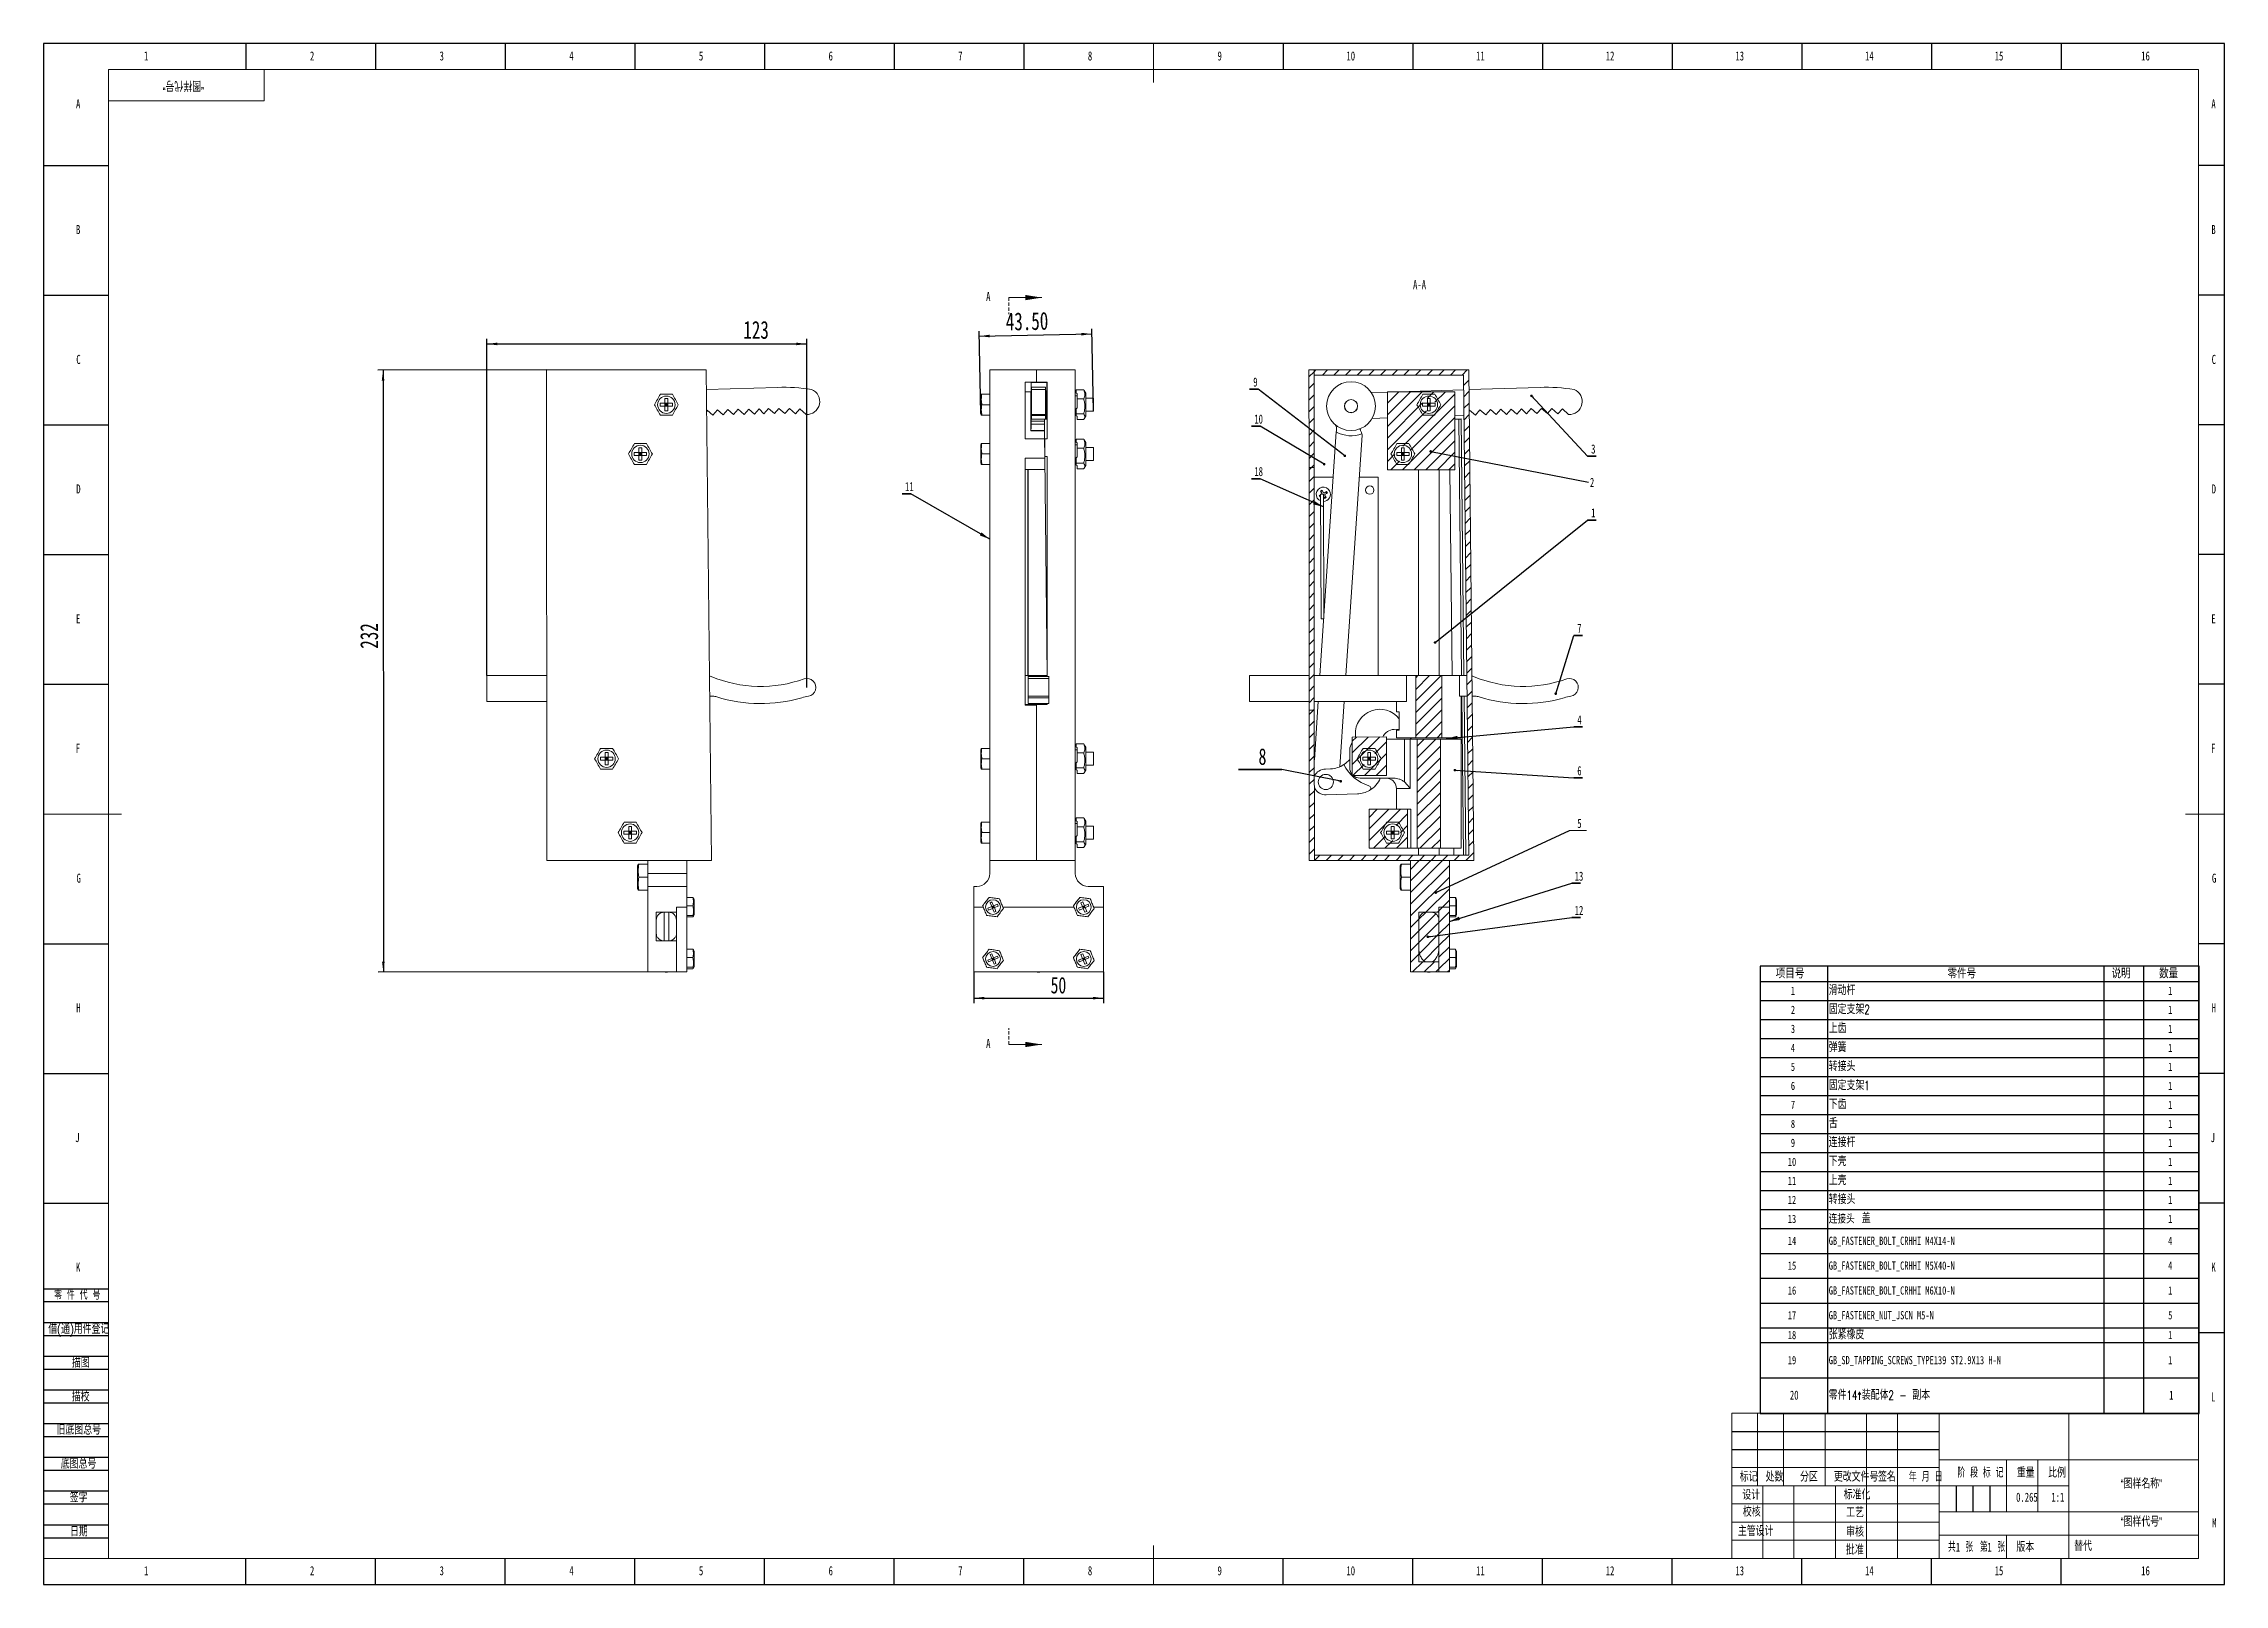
# Model space of a CAD drawing. Header units: millimetres. Extents: x 0 to 841, y 0 to 594.
import ezdxf

# ---------------------------------------------------------------- set-up
doc = ezdxf.new("R2010")
doc.units = ezdxf.units.MM
doc.linetypes.add('HIDDEN', pattern=[1.905, 1.27, -0.635])
for name, color, linetype in [('10', 7, 'Continuous'), ('5', 7, 'Continuous'), ('SLD-0', 7, 'Continuous')]:
    doc.layers.add(name, color=color, linetype=linetype)
doc.layers.add('文字层', color=3, linetype='Continuous', lineweight=15)
doc.styles.add('SLDTEXTSTYLE0', font='TXT', dxfattribs={"width": 0.7, "bigfont": 'bigfont'})
doc.styles.add('SLDTEXTSTYLE1', font='TXT', dxfattribs={"width": 0.62, "bigfont": 'bigfont'})
doc.styles.add('SLDTEXTSTYLE2', font='TXT', dxfattribs={"width": 0.614286, "bigfont": 'bigfont'})
doc.styles.add('SLDTEXTSTYLE3', font='TXT', dxfattribs={"width": 0.6, "bigfont": 'bigfont'})
doc.styles.add('SLDTEXTSTYLE4', font='TXT', dxfattribs={"width": 0.7})
doc.styles.add('SLDTEXTSTYLE5', font='TXT', dxfattribs={"width": 0.75, "bigfont": 'bigfont'})
doc.styles.add('SLDTEXTSTYLE6', font='TXT', dxfattribs={"width": 0.75})
doc.dimstyles.new('SLDDIMSTYLE0', dxfattribs={"dimtxt": 7.335986, "dimasz": 4.08, "dimexe": 0, "dimexo": 0.0625, "dimgap": 1.833997, "dimtad": 2, "dimrnd": 1e-09, "dimzin": 12, "dimdsep": 46, "dimtxsty": 'SLDTEXTSTYLE4', "dimsah": 1, "dimcen": 0.09, "dimadec": 0, "dimazin": 3, "dimtfac": 1, "dimtofl": 0, "dimtmove": 0, "dimatfit": 3, "dimfxl": 1, "dimfrac": 2, "dimtolj": 1, "dimtzin": 12, "dimarcsym": 0})
doc.dimstyles.new('SLDDIMSTYLE1', dxfattribs={"dimtxt": 6.77168, "dimasz": 4.08, "dimexe": 0, "dimexo": 0.0625, "dimgap": 1.69292, "dimtad": 2, "dimrnd": 1e-09, "dimzin": 12, "dimdsep": 46, "dimtxsty": 'SLDTEXTSTYLE4', "dimsah": 1, "dimcen": 0.09, "dimadec": 0, "dimazin": 3, "dimtfac": 1, "dimtofl": 0, "dimtmove": 0, "dimatfit": 3, "dimfxl": 1, "dimfrac": 2, "dimtolj": 1, "dimtzin": 12, "dimarcsym": 0})
doc.dimstyles.new('SLDDIMSTYLE2', dxfattribs={"dimtxt": 7.335986, "dimasz": 4.08, "dimexe": 0, "dimexo": 0.0625, "dimgap": 1.833997, "dimtad": 2, "dimrnd": 1e-09, "dimzin": 4, "dimdsep": 46, "dimtxsty": 'SLDTEXTSTYLE4', "dimsah": 1, "dimcen": 0.09, "dimadec": 0, "dimazin": 1, "dimtfac": 1, "dimtofl": 0, "dimtmove": 0, "dimatfit": 3, "dimfxl": 1, "dimfrac": 2, "dimtolj": 1, "dimtzin": 12, "dimarcsym": 0})
doc.dimstyles.new('SLDDIMSTYLE3', dxfattribs={"dimtxt": 0.18, "dimasz": 4.08, "dimexe": 0, "dimexo": 0.0625, "dimgap": 0, "dimtad": 0, "dimtih": 1, "dimtoh": 1, "dimdec": 0, "dimrnd": 1e-09, "dimzin": 0, "dimdsep": 46, "dimtxsty": 'Standard', "dimsah": 1, "dimcen": 0.09, "dimadec": 0, "dimazin": 0, "dimtfac": 4.08, "dimtdec": 0, "dimtofl": 0, "dimtmove": 0, "dimatfit": 3, "dimfxl": 1, "dimfrac": 2, "dimtolj": 1, "dimtzin": 0, "dimarcsym": 0})
doc.dimstyles.new('SLDDIMSTYLE4', dxfattribs={"dimtxt": 0.18, "dimasz": 1.016, "dimexe": 0, "dimexo": 0.0625, "dimgap": 0, "dimtad": 0, "dimtih": 1, "dimtoh": 1, "dimdec": 0, "dimrnd": 1e-09, "dimzin": 0, "dimdsep": 46, "dimtxsty": 'Standard', "dimblk1": 'DOT', "dimblk2": 'DOT', "dimsah": 1, "dimcen": 0.09, "dimadec": 0, "dimazin": 0, "dimtfac": 1.016, "dimtdec": 0, "dimtofl": 0, "dimtmove": 0, "dimatfit": 3, "dimldrblk": 'DOT', "dimfxl": 1, "dimfrac": 2, "dimtolj": 1, "dimtzin": 0, "dimarcsym": 0})

msp = doc.modelspace()

# ---------------------------------------------------------------- texts
at = {"color": 7, "linetype": 'Continuous', "char_height": 3.5, "attachment_point": 1, "style": 'SLDTEXTSTYLE4'}
for insert in [(363.472, 498.251), (363.472, 210.304)]:
    msp.add_mtext('A', dxfattribs=dict(at, insert=insert))
at = {"layer": '10', "char_height": 3.5}
for s, insert, attachment_point, style in [('1', (39.544, 591.009), 2, 'SLDTEXTSTYLE4'), ('2', (103.544, 591.009), 2, 'SLDTEXTSTYLE4'), ('3', (153.544, 591.009), 2, 'SLDTEXTSTYLE4'), ('4', (203.544, 591.009), 2, 'SLDTEXTSTYLE4'), ('5', (253.544, 591.009), 2, 'SLDTEXTSTYLE4'), ('6', (303.547, 591.009), 2, 'SLDTEXTSTYLE4'), ('7', (353.547, 591.009), 2, 'SLDTEXTSTYLE4'), ('8', (403.547, 591.009), 2, 'SLDTEXTSTYLE4'), ('9', (453.547, 591.009), 2, 'SLDTEXTSTYLE4'), ('10', (504.089, 591.009), 2, 'SLDTEXTSTYLE4'), ('11', (554.089, 591.009), 2, 'SLDTEXTSTYLE4'), ('12', (604.089, 591.009), 2, 'SLDTEXTSTYLE4'), ('13', (654.089, 591.009), 2, 'SLDTEXTSTYLE4'), ('14', (704.089, 591.009), 2, 'SLDTEXTSTYLE4'), ('15', (754.089, 591.009), 2, 'SLDTEXTSTYLE4'), ('16', (810.591, 591.009), 2, 'SLDTEXTSTYLE4'), ('A', (13.32, 572.509), 2, 'SLDTEXTSTYLE4'), ('A', (836.82, 572.509), 2, 'SLDTEXTSTYLE4'), ('B', (13.32, 524.068), 2, 'SLDTEXTSTYLE4'), ('B', (836.82, 524.068), 2, 'SLDTEXTSTYLE4'), ('A-A', (530.612, 502.829), 2, 'SLDTEXTSTYLE4'), ('C', (13.427, 474.009), 2, 'SLDTEXTSTYLE4'), ('C', (836.927, 474.009), 2, 'SLDTEXTSTYLE4'), ('D', (13.43, 424.068), 2, 'SLDTEXTSTYLE4'), ('D', (836.93, 424.068), 2, 'SLDTEXTSTYLE4'), ('E', (13.318, 374.009), 2, 'SLDTEXTSTYLE4'), ('E', (836.818, 374.009), 2, 'SLDTEXTSTYLE4'), ('F', (13.224, 324.068), 2, 'SLDTEXTSTYLE4'), ('F', (836.724, 324.068), 2, 'SLDTEXTSTYLE4'), ('G', (13.539, 274.009), 2, 'SLDTEXTSTYLE4'), ('G', (837.039, 274.009), 2, 'SLDTEXTSTYLE4'), ('H', (13.43, 224.068), 2, 'SLDTEXTSTYLE4'), ('H', (836.93, 224.068), 2, 'SLDTEXTSTYLE4'), ('J', (13.015, 174.009), 2, 'SLDTEXTSTYLE4'), ('J', (836.515, 174.009), 2, 'SLDTEXTSTYLE4'), ('K', (13.32, 124.068), 2, 'SLDTEXTSTYLE4'), ('K', (836.82, 124.068), 2, 'SLDTEXTSTYLE4'), ('L', (836.681, 74.009), 2, 'SLDTEXTSTYLE4'), ('0.265', (764.843, 35.353), 2, 'SLDTEXTSTYLE4'), ('1:1', (776.749, 35.353), 2, 'SLDTEXTSTYLE4'), ('\\M+18167图样\\M+196BC\\M+18FCC\\M+18168', (808.988, 40.494), 2, 'SLDTEXTSTYLE0'), ('\\M+18D5A\\M+18A6A', (658.733, 29.668), 2, 'SLDTEXTSTYLE0'), ('\\M+18167图样\\M+191E3\\M+18D86\\M+18168', (808.99, 25.833), 2, 'SLDTEXTSTYLE0'), ('M', (837.097, 25.509), 2, 'SLDTEXTSTYLE4'), ('\\M+18EE5\\M+18AC7设计', (660.264, 22.22), 2, 'SLDTEXTSTYLE0'), ('1', (737.45, 16.086), 1, 'SLDTEXTSTYLE4'), ('1', (749.566, 16.086), 1, 'SLDTEXTSTYLE4'), ('1', (39.544, 7.009), 2, 'SLDTEXTSTYLE4'), ('2', (103.544, 7.009), 2, 'SLDTEXTSTYLE4'), ('3', (153.544, 7.009), 2, 'SLDTEXTSTYLE4'), ('4', (203.544, 7.009), 2, 'SLDTEXTSTYLE4'), ('5', (253.544, 7.009), 2, 'SLDTEXTSTYLE4'), ('6', (303.547, 7.009), 2, 'SLDTEXTSTYLE4'), ('7', (353.547, 7.009), 2, 'SLDTEXTSTYLE4'), ('8', (403.547, 7.009), 2, 'SLDTEXTSTYLE4'), ('9', (453.547, 7.009), 2, 'SLDTEXTSTYLE4'), ('10', (504.089, 7.009), 2, 'SLDTEXTSTYLE4'), ('11', (554.089, 7.009), 2, 'SLDTEXTSTYLE4'), ('12', (604.089, 7.009), 2, 'SLDTEXTSTYLE4'), ('13', (654.089, 7.009), 2, 'SLDTEXTSTYLE4'), ('14', (704.089, 7.009), 2, 'SLDTEXTSTYLE4'), ('15', (754.089, 7.009), 2, 'SLDTEXTSTYLE4'), ('16', (810.591, 7.009), 2, 'SLDTEXTSTYLE4')]:
    msp.add_mtext(s, dxfattribs=dict(at, insert=insert, attachment_point=attachment_point, style=style))
at = {"layer": '10', "color": 7, "char_height": 3.5}
for s, insert, attachment_point, style in [('\\M+197EB \\M+18C8F \\M+191E3 \\M+18D86', (4.079, 113.294), 1, 'SLDTEXTSTYLE2'), ('\\M+18ED8(\\M+192CA)\\M+19770\\M+18C8F\\M+1936F记', (1.824, 100.136), 1, 'SLDTEXTSTYLE0'), ('\\M+19560图', (14.331, 87.091), 2, 'SLDTEXTSTYLE0'), ('\\M+19560\\M+18D5A', (14.298, 74.062), 2, 'SLDTEXTSTYLE0'), ('\\M+18B8C\\M+192EA图总\\M+18D86', (4.985, 61.266), 1, 'SLDTEXTSTYLE0'), ('\\M+192EA图总\\M+18D86', (6.614, 48.182), 1, 'SLDTEXTSTYLE0'), ('标记', (657.522, 43.15), 2, 'SLDTEXTSTYLE0'), ('处\\M+19094', (667.496, 43.15), 2, 'SLDTEXTSTYLE0'), ('\\M+195AA\\M+18BE6', (680.798, 43.15), 2, 'SLDTEXTSTYLE0'), ('\\M+18D58\\M+189FC\\M+195B6\\M+18C8F\\M+18D86', (698.989, 43.15), 2, 'SLDTEXTSTYLE0'), ('签\\M+196BC', (710.851, 43.15), 2, 'SLDTEXTSTYLE0'), ('\\M+1944E \\M+18C8E \\M+193FA', (725.802, 43.15), 2, 'SLDTEXTSTYLE1'), ('阶 \\M+19269 标 记', (746.908, 44.73), 2, 'SLDTEXTSTYLE2'), ('\\M+18F64\\M+197CA', (764.38, 44.73), 2, 'SLDTEXTSTYLE0'), ('\\M+194E4\\M+197E1', (776.497, 44.73), 2, 'SLDTEXTSTYLE0'), ('签\\M+18E9A', (13.529, 35.163), 2, 'SLDTEXTSTYLE0'), ('设计', (658.532, 36.169), 2, 'SLDTEXTSTYLE0'), ('标\\M+18F79\\M+189BB', (699.347, 36.284), 2, 'SLDTEXTSTYLE0'), ('\\M+18D48艺', (698.57, 29.368), 2, 'SLDTEXTSTYLE0'), ('\\M+193FA\\M+18AFA', (13.607, 22.051), 2, 'SLDTEXTSTYLE0'), ('审\\M+18A6A', (698.569, 21.92), 2, 'SLDTEXTSTYLE0'), ('\\M+194E1\\M+18F79', (698.491, 15.009), 2, 'SLDTEXTSTYLE0'), ('\\M+18BA4  张', (739.275, 16.086), 2, 'SLDTEXTSTYLE3'), ('\\M+191E6  张', (751.611, 16.086), 2, 'SLDTEXTSTYLE3'), ('\\M+194C5\\M+1967B', (764.214, 16.086), 2, 'SLDTEXTSTYLE0')]:
    msp.add_mtext(s, dxfattribs=dict(at, insert=insert, attachment_point=attachment_point, style=style))
at = {"layer": 'SLD-0', "insert": (53.88, 576.133), "char_height": 3.5, "attachment_point": 2, "rotation": 180, "style": 'SLDTEXTSTYLE0'}
msp.add_mtext('\\M+18167图样\\M+191E3\\M+18D86\\M+18168', dxfattribs=at)
at = {"layer": 'SLD-0', "insert": (783.073, 16.45), "char_height": 3.5, "attachment_point": 1, "style": 'SLDTEXTSTYLE0'}
msp.add_mtext('\\M+191D6\\M+191E3', dxfattribs=at)

# ---------------------------------------------------------------- blocks, each defined once
blk = doc.blocks.new('SW_TABLEANNOTATION_0')
at = {"layer": '10', "color": 0}
for p, q in [((0, 0), (0, -172.4)), ((169.17, 0), (0, 0)), ((25.88, 0), (25.88, -5.89)), ((132.46, 0), (132.46, -5.89)), ((147.74, 0), (147.74, -5.89)), ((169.17, -172.4), (169.17, 0)), ((0, -5.89), (169.17, -5.89)), ((25.88, -5.89), (25.88, -172.4)), ((132.46, -5.89), (132.46, -172.4)), ((147.74, -5.89), (147.74, -172.4)), ((0, -13.22), (169.17, -13.22)), ((0, -20.54), (169.17, -20.54)), ((0, -27.87), (169.17, -27.87)), ((0, -35.2), (169.17, -35.2)), ((0, -42.52), (169.17, -42.52)), ((0, -49.85), (169.17, -49.85)), ((0, -57.18), (169.17, -57.18)), ((0, -64.5), (169.17, -64.5)), ((0, -71.83), (169.17, -71.83)), ((0, -79.16), (169.17, -79.16)), ((0, -86.49), (169.17, -86.49)), ((0, -93.81), (169.17, -93.81)), ((0, -101.14), (169.17, -101.14)), ((0, -110.71), (169.17, -110.71)), ((0, -120.29), (169.17, -120.29)), ((0, -129.86), (169.17, -129.86)), ((0, -139.4), (169.17, -139.4)), ((0, -145.12), (169.17, -145.12)), ((0, -158.76), (169.17, -158.76)), ((0, -172.4), (169.17, -172.4))]:
    blk.add_line(p, q, dxfattribs=at)
at = {"layer": '10', "color": 0, "attachment_point": 1}
for s, insert, char_height, style in [('项\\M+196DA\\M+18D86', (5.94, -1.14), 3.5, 'SLDTEXTSTYLE5'), ('1', (11.77, -7.89), 3.17, 'SLDTEXTSTYLE6'), ('\\M+18A8A动\\M+19E57', (26.38, -7.6), 3.5, 'SLDTEXTSTYLE0'), ('\\M+197EB\\M+18C8F\\M+18D86', (72.17, -1.14), 3.5, 'SLDTEXTSTYLE5'), ('说\\M+196BE', (135.44, -1.14), 3.5, 'SLDTEXTSTYLE5'), ('\\M+19094\\M+197CA', (153.79, -1.14), 3.5, 'SLDTEXTSTYLE5'), ('1', (157.28, -7.89), 3.17, 'SLDTEXTSTYLE6'), ('2', (11.77, -15.22), 3.17, 'SLDTEXTSTYLE6'), ('\\M+18CC5\\M+192E8\\M+18E78\\M+189CB2', (26.38, -14.93), 3.5, 'SLDTEXTSTYLE0'), ('1', (157.28, -15.22), 3.17, 'SLDTEXTSTYLE6'), ('3', (11.77, -22.55), 3.17, 'SLDTEXTSTYLE6'), ('\\M+18FE3齿', (26.38, -22.25), 3.5, 'SLDTEXTSTYLE0'), ('1', (157.28, -22.55), 3.17, 'SLDTEXTSTYLE6'), ('4', (11.77, -29.88), 3.17, 'SLDTEXTSTYLE6'), ('弹\\M+1E2CE', (26.38, -29.58), 3.5, 'SLDTEXTSTYLE0'), ('1', (157.28, -29.88), 3.17, 'SLDTEXTSTYLE6'), ('5', (11.77, -37.2), 3.17, 'SLDTEXTSTYLE6'), ('转\\M+190DA头', (26.38, -36.91), 3.5, 'SLDTEXTSTYLE0'), ('1', (157.28, -37.2), 3.17, 'SLDTEXTSTYLE6'), ('6', (11.77, -44.53), 3.17, 'SLDTEXTSTYLE6'), ('\\M+18CC5\\M+192E8\\M+18E78\\M+189CB1', (26.38, -44.24), 3.5, 'SLDTEXTSTYLE0'), ('1', (157.28, -44.53), 3.17, 'SLDTEXTSTYLE6'), ('7', (11.77, -51.86), 3.17, 'SLDTEXTSTYLE6'), ('\\M+190E3', (26.38, -58.89), 3.5, 'SLDTEXTSTYLE0'), ('\\M+189BA齿', (26.38, -51.56), 3.5, 'SLDTEXTSTYLE0'), ('1', (157.28, -51.86), 3.17, 'SLDTEXTSTYLE6'), ('8', (11.77, -59.18), 3.17, 'SLDTEXTSTYLE6'), ('9', (11.77, -66.51), 3.17, 'SLDTEXTSTYLE6'), ('连\\M+190DA\\M+19E57', (26.38, -66.22), 3.5, 'SLDTEXTSTYLE0'), ('1', (157.28, -59.18), 3.17, 'SLDTEXTSTYLE6'), ('1', (157.28, -66.51), 3.17, 'SLDTEXTSTYLE6'), ('10', (10.59, -73.84), 3.175, 'SLDTEXTSTYLE6'), ('\\M+189BA壳', (26.38, -73.54), 3.5, 'SLDTEXTSTYLE0'), ('1', (157.28, -73.84), 3.17, 'SLDTEXTSTYLE6'), ('11', (10.59, -81.16), 3.175, 'SLDTEXTSTYLE6'), ('\\M+18FE3壳', (26.38, -80.87), 3.5, 'SLDTEXTSTYLE0'), ('1', (157.28, -81.16), 3.17, 'SLDTEXTSTYLE6'), ('12', (10.59, -88.49), 3.175, 'SLDTEXTSTYLE6'), ('转\\M+190DA头', (26.38, -88.2), 3.5, 'SLDTEXTSTYLE0'), ('1', (157.28, -88.49), 3.17, 'SLDTEXTSTYLE6'), ('13', (10.59, -95.82), 3.175, 'SLDTEXTSTYLE6'), ('连\\M+190DA头', (26.38, -95.98), 3.175, 'SLDTEXTSTYLE5'), ('\\M+1E1B3', (39.08, -95.49), 3.5, 'SLDTEXTSTYLE0'), ('1', (157.28, -95.82), 3.17, 'SLDTEXTSTYLE6'), ('14', (10.59, -104.27), 3.175, 'SLDTEXTSTYLE6'), ('GB_FASTENER_BOLT_CRHHI M4X14-N', (26.38, -104.27), 3.175, 'SLDTEXTSTYLE6'), ('4', (157.28, -104.27), 3.17, 'SLDTEXTSTYLE6'), ('15', (10.59, -113.84), 3.175, 'SLDTEXTSTYLE6'), ('GB_FASTENER_BOLT_CRHHI M5X40-N', (26.38, -113.84), 3.175, 'SLDTEXTSTYLE6'), ('4', (157.28, -113.84), 3.17, 'SLDTEXTSTYLE6'), ('16', (10.59, -123.42), 3.175, 'SLDTEXTSTYLE6'), ('GB_FASTENER_BOLT_CRHHI M6X10-N', (26.38, -123.42), 3.175, 'SLDTEXTSTYLE6'), ('1', (157.28, -123.42), 3.17, 'SLDTEXTSTYLE6'), ('17', (10.59, -132.97), 3.175, 'SLDTEXTSTYLE6'), ('GB_FASTENER_NUT_JSCN M5-N', (26.38, -132.97), 3.175, 'SLDTEXTSTYLE6'), ('5', (157.28, -132.97), 3.17, 'SLDTEXTSTYLE6'), ('18', (10.59, -140.6), 3.175, 'SLDTEXTSTYLE6'), ('张紧\\M+193C9\\M+194E7', (26.38, -140.31), 3.5, 'SLDTEXTSTYLE0'), ('1', (157.28, -140.6), 3.17, 'SLDTEXTSTYLE6'), ('19', (10.59, -150.28), 3.175, 'SLDTEXTSTYLE6'), ('GB_SD_TAPPING_SCREWS_TYPE139 ST2.9X13 H-N', (26.38, -150.28), 3.175, 'SLDTEXTSTYLE6'), ('1', (157.28, -150.28), 3.17, 'SLDTEXTSTYLE6'), ('20', (11.4, -163.63), 3.5, 'SLDTEXTSTYLE4'), ('\\M+197EB\\M+18C8F14^ \\M+19195\\M+1947A\\M+191CC2 - \\M+1959B\\M+1967B', (26.38, -163.63), 3.5, 'SLDTEXTSTYLE0'), ('1', (157.69, -163.63), 3.5, 'SLDTEXTSTYLE4')]:
    blk.add_mtext(s, dxfattribs=dict(at, insert=insert, char_height=char_height, style=style))
blk = doc.blocks.new('_D')
at = {"layer": '10'}
for p, q in [((193.92, 468.19), (128.9, 468.15)), ((130.9, 468.16), (131.02, 236.05)), ((233.05, 236.11), (129.02, 236.05))]:
    blk.add_line(p, q, dxfattribs=at)
for points in [[(130.9, 468.16), (130.4, 464.08), (131.41, 464.08)], [(131.02, 236.05), (131.53, 240.13), (130.51, 240.13)]]:
    blk.add_solid(points, dxfattribs=at)
at = {"layer": '10', "insert": (122.09, 360.72), "char_height": 6.879, "attachment_point": 1, "rotation": 90.02941, "style": 'SLDTEXTSTYLE4'}
blk.add_mtext('232', dxfattribs=at)
blk = doc.blocks.new('_D_1')
at = {"layer": '10'}
for p, q in [((170.95, 350.38), (170.95, 480.22)), ((294.35, 345.82), (294.35, 480.22)), ((170.95, 478.22), (294.35, 478.22))]:
    blk.add_line(p, q, dxfattribs=at)
for points in [[(170.95, 478.22), (175.03, 477.71), (175.03, 478.73)], [(294.35, 478.22), (290.27, 478.73), (290.27, 477.71)]]:
    blk.add_solid(points, dxfattribs=at)
at = {"layer": '10', "insert": (269.84, 487.09), "char_height": 6.879, "attachment_point": 1, "style": 'SLDTEXTSTYLE4'}
blk.add_mtext('123', dxfattribs=at)
blk = doc.blocks.new('_D_2')
at = {"layer": '10'}
for p, q in [((358.76, 236.11), (358.76, 224.01)), ((408.76, 236.11), (408.76, 224.01)), ((358.76, 226.01), (408.76, 226.01))]:
    blk.add_line(p, q, dxfattribs=at)
for points in [[(358.76, 226.01), (362.84, 225.5), (362.84, 226.51)], [(408.76, 226.01), (404.68, 226.51), (404.68, 225.5)]]:
    blk.add_solid(points, dxfattribs=at)
at = {"layer": '10', "insert": (388.33, 234.19), "char_height": 6.35, "attachment_point": 1, "style": 'SLDTEXTSTYLE4'}
blk.add_mtext('50', dxfattribs=at)
blk = doc.blocks.new('_D_3')
at = {"layer": '10'}
for p, q in [((361.37, 451.44), (360.75, 483.21)), ((360.79, 481.21), (404.29, 482.06)), ((404.87, 452.29), (404.25, 484.06))]:
    blk.add_line(p, q, dxfattribs=at)
for points in [[(360.79, 481.21), (364.88, 480.78), (364.86, 481.8)], [(404.29, 482.06), (400.2, 482.49), (400.22, 481.47)]]:
    blk.add_solid(points, dxfattribs=at)
at = {"layer": '10', "insert": (370.99, 490.28), "char_height": 6.879, "attachment_point": 1, "rotation": 1.11943, "style": 'SLDTEXTSTYLE4'}
blk.add_mtext('43.50', dxfattribs=at)
blk = doc.blocks.new('SW_NOTE_0')
at = {"layer": '10', "color": 0}
for p, q in [((-3.33, 0), (0, 0)), ((0, 0), (-3.33, 0)), ((-3.33, 0), (0, 0)), ((0, 0), (-3.33, 0)), ((-3.33, 0), (0, 0)), ((0, 0), (-3.33, 0))]:
    blk.add_line(p, q, dxfattribs=at)
at = {"layer": '10', "color": 0, "insert": (-0.58, 4.51), "char_height": 3.5, "attachment_point": 2, "style": 'SLDTEXTSTYLE4'}
blk.add_mtext('11', dxfattribs=at)
blk = doc.blocks.new('SW_NOTE_1')
at = {"layer": '10', "color": 0}
for p, q in [((0, 0), (3.33, 0)), ((3.33, 0), (0, 0)), ((0, 0), (3.33, 0)), ((3.33, 0), (0, 0)), ((0, 0), (3.33, 0)), ((3.33, 0), (0, 0))]:
    blk.add_line(p, q, dxfattribs=at)
at = {"layer": '10', "color": 0, "insert": (2.21, 4.51), "char_height": 3.5, "attachment_point": 2, "style": 'SLDTEXTSTYLE4'}
blk.add_mtext('3', dxfattribs=at)
blk = doc.blocks.new('_DOT')
at = {"color": 0, "linetype": 'ByBlock', "lineweight": -2}
blk.add_line((-0.5, 0), (-1, 0), dxfattribs=at)
at = {"color": 0, "linetype": 'ByBlock', "const_width": 0.5}
blk.add_lwpolyline([(-0.25, 0, 1), (0.25, 0, 1)], format="xyb", close=True, dxfattribs=at)
blk = doc.blocks.new('SW_NOTE_2')
at = {"layer": '10', "color": 0}
for p, q in [((0, 0), (3.33, 0)), ((3.33, 0), (0, 0)), ((0, 0), (3.33, 0)), ((3.33, 0), (0, 0)), ((0, 0), (3.33, 0)), ((3.33, 0), (0, 0))]:
    blk.add_line(p, q, dxfattribs=at)
at = {"layer": '10', "color": 0, "insert": (2.21, 4.51), "char_height": 3.5, "attachment_point": 2, "style": 'SLDTEXTSTYLE4'}
blk.add_mtext('7', dxfattribs=at)
blk = doc.blocks.new('SW_NOTE_3')
at = {"layer": '10', "color": 0}
for p, q in [((0, 0), (3.33, 0)), ((3.33, 0), (0, 0)), ((0, 0), (3.33, 0)), ((3.33, 0), (0, 0)), ((0, 0), (3.33, 0)), ((3.33, 0), (0, 0))]:
    blk.add_line(p, q, dxfattribs=at)
at = {"layer": '10', "color": 0, "insert": (2.21, 4.51), "char_height": 3.5, "attachment_point": 2, "style": 'SLDTEXTSTYLE4'}
blk.add_mtext('1', dxfattribs=at)
blk = doc.blocks.new('SW_NOTE_4')
at = {"layer": '10', "color": 0}
for p, q in [((-3.33, 0), (0, 0)), ((0, 0), (-3.33, 0)), ((-3.33, 0), (0, 0)), ((0, 0), (-3.33, 0)), ((-3.33, 0), (0, 0)), ((0, 0), (-3.33, 0))]:
    blk.add_line(p, q, dxfattribs=at)
at = {"layer": '10', "color": 0, "insert": (-1.12, 4.51), "char_height": 3.5, "attachment_point": 2, "style": 'SLDTEXTSTYLE4'}
blk.add_mtext('9', dxfattribs=at)
blk = doc.blocks.new('SW_NOTE_5')
at = {"layer": '10', "color": 0}
for p, q in [((-3.33, 0), (0, 0)), ((0, 0), (-3.33, 0)), ((-3.33, 0), (0, 0)), ((0, 0), (-3.33, 0)), ((-3.33, 0), (0, 0)), ((0, 0), (-3.33, 0))]:
    blk.add_line(p, q, dxfattribs=at)
at = {"layer": '10', "color": 0, "insert": (-0.58, 4.51), "char_height": 3.5, "attachment_point": 2, "style": 'SLDTEXTSTYLE4'}
blk.add_mtext('10', dxfattribs=at)
blk = doc.blocks.new('SW_NOTE_6')
at = {"layer": '10', "color": 0}
for p, q in [((-3.33, 0), (0, 0)), ((0, 0), (-3.33, 0)), ((-3.33, 0), (0, 0)), ((0, 0), (-3.33, 0)), ((-3.33, 0), (0, 0)), ((0, 0), (-3.33, 0))]:
    blk.add_line(p, q, dxfattribs=at)
at = {"layer": '10', "color": 0, "insert": (-0.57, 4.51), "char_height": 3.5, "attachment_point": 2, "style": 'SLDTEXTSTYLE4'}
blk.add_mtext('18', dxfattribs=at)
blk = doc.blocks.new('SW_NOTE_7')
at = {"layer": '10', "color": 0}
for p, q in [((-16.65, 0), (0, 0)), ((0, 0), (-16.65, 0)), ((-16.65, 0), (0, 0)), ((0, 0), (-16.65, 0)), ((-16.65, 0), (0, 0)), ((0, 0), (-16.65, 0))]:
    blk.add_line(p, q, dxfattribs=at)
at = {"layer": '10', "color": 0, "insert": (-7.42, 8.16), "char_height": 6.35, "attachment_point": 2, "style": 'SLDTEXTSTYLE4'}
blk.add_mtext('8', dxfattribs=at)
blk = doc.blocks.new('SW_NOTE_8')
at = {"layer": '10', "color": 0}
for p, q in [((0, 0), (3.33, 0)), ((3.33, 0), (0, 0)), ((0, 0), (3.33, 0)), ((3.33, 0), (0, 0)), ((0, 0), (3.33, 0)), ((3.33, 0), (0, 0))]:
    blk.add_line(p, q, dxfattribs=at)
at = {"layer": '10', "color": 0, "insert": (2.21, 4.51), "char_height": 3.5, "attachment_point": 2, "style": 'SLDTEXTSTYLE4'}
blk.add_mtext('6', dxfattribs=at)
blk = doc.blocks.new('SW_NOTE_9')
at = {"layer": '文字层', "color": 0}
for p, q in [((0, 0), (6.66, 0)), ((6.66, 0), (0, 0)), ((0, 0), (6.66, 0)), ((6.66, 0), (0, 0)), ((0, 0), (6.66, 0)), ((6.66, 0), (0, 0))]:
    blk.add_line(p, q, dxfattribs=at)
at = {"layer": '文字层', "color": 0, "insert": (3.87, 4.51), "char_height": 3.5, "attachment_point": 2, "style": 'SLDTEXTSTYLE4'}
blk.add_mtext('5', dxfattribs=at)
blk = doc.blocks.new('SW_NOTE_10')
at = {"layer": '10', "color": 0}
for p, q in [((0, 0), (3.33, 0)), ((3.33, 0), (0, 0)), ((0, 0), (3.33, 0)), ((3.33, 0), (0, 0)), ((0, 0), (3.33, 0)), ((3.33, 0), (0, 0))]:
    blk.add_line(p, q, dxfattribs=at)
at = {"layer": '10', "color": 0, "insert": (2.75, 4.51), "char_height": 3.5, "attachment_point": 2, "style": 'SLDTEXTSTYLE4'}
blk.add_mtext('13', dxfattribs=at)
blk = doc.blocks.new('SW_NOTE_11')
at = {"layer": '10', "color": 0}
for p, q in [((0, 0), (3.33, 0)), ((3.33, 0), (0, 0)), ((0, 0), (3.33, 0)), ((3.33, 0), (0, 0)), ((0, 0), (3.33, 0)), ((3.33, 0), (0, 0))]:
    blk.add_line(p, q, dxfattribs=at)
at = {"layer": '10', "color": 0, "insert": (2.75, 4.51), "char_height": 3.5, "attachment_point": 2, "style": 'SLDTEXTSTYLE4'}
blk.add_mtext('12', dxfattribs=at)
blk = doc.blocks.new('SW_NOTE_12')
at = {"layer": '10', "color": 0}
for p, q in [((0, 0), (3.33, 0)), ((3.33, 0), (0, 0)), ((0, 0), (3.33, 0)), ((3.33, 0), (0, 0)), ((0, 0), (3.33, 0)), ((3.33, 0), (0, 0))]:
    blk.add_line(p, q, dxfattribs=at)
at = {"layer": '10', "color": 0, "insert": (2.21, 4.51), "char_height": 3.5, "attachment_point": 2, "style": 'SLDTEXTSTYLE4'}
blk.add_mtext('4', dxfattribs=at)
blk = doc.blocks.new('SW_NOTE_13')
at = {"layer": '10', "color": 0, "insert": (0.57, 1.68), "char_height": 3.5, "attachment_point": 1, "style": 'SLDTEXTSTYLE4'}
blk.add_mtext('2', dxfattribs=at)

# ---------------------------------------------------------------- dimensions: what is measured, and where the dimension line sits
at = {"layer": '10'}
for base, p1, p2, angle, dimstyle, picture, middle in [((404.293, 482.058), (361.375, 451.445), (404.875, 452.295), 1.11943, 'SLDDIMSTYLE2', '_D_3', (379.192, 481.567)), ((131.02, 236.053), (193.92, 468.188), (233.054, 236.105), 270.029407, 'SLDDIMSTYLE0', '_D', (130.954, 365.54))]:
    dim = msp.add_linear_dim(base=base, p1=p1, p2=p2, angle=angle, dimstyle=dimstyle, dxfattribs=at)
    dim.commit()
    dim.dimension.update_dxf_attribs({"geometry": picture, "text_midpoint": middle, "dimtype": 160})
for base, p1, p2, dimstyle, picture, middle in [((294.351, 478.22), (170.954, 350.383), (294.351, 345.822), 'SLDDIMSTYLE0', '_D_1', (274.651, 478.22)), ((408.758, 226.005), (358.758, 236.105), (408.758, 236.105), 'SLDDIMSTYLE1', '_D_2', (391.289, 226.005))]:
    dim = msp.add_linear_dim(base=base, p1=p1, p2=p2, dimstyle=dimstyle, dxfattribs=at)
    dim.commit()
    dim.dimension.update_dxf_attribs({"geometry": picture, "text_midpoint": middle, "dimtype": 160})

# ---------------------------------------------------------------- hatches: boundary and pattern name
at = {"linetype": 'Continuous', "lineweight": 0}
h = msp.add_hatch(dxfattribs=at)
h.set_pattern_fill('ANSI31', style=0)
h.paths.add_polyline_path([(489.976, 468.189), (487.976, 468.188), (487.996, 430.597), (489.996, 430.598)], flags=0)
h = msp.add_hatch(dxfattribs=at)
h.set_pattern_fill('ANSI31', style=0)
h.paths.add_polyline_path([(490.072, 281.082), (490.074, 279.082), (551.605, 279.114), (549.576, 468.219), (489.976, 468.189), (489.977, 466.189), (547.598, 466.218), (548.96, 339.255), (548.961, 339.211), (548.96, 339.212), (549.583, 281.113)], flags=0)
h = msp.add_hatch(dxfattribs=at)
h.set_pattern_fill('ANSI31', style=0)
h.paths.add_polyline_path([(544.185, 459.812), (518.212, 459.799), (518.227, 429.708), (544.201, 429.721)], flags=0)
edge = h.paths.add_edge_path(flags=0)
edge.add_arc((524.205, 435.799), 3.064, 0, 360)
edge = h.paths.add_edge_path(flags=0)
edge.add_arc((534.21, 454.795), 2.5, 0, 360)
h = msp.add_hatch(dxfattribs=at)
h.set_pattern_fill('ANSI31', style=0)
h.paths.add_polyline_path([(487.996, 430.597), (488.044, 337.052), (490.044, 337.053), (489.996, 430.598)], flags=0)
h = msp.add_hatch(dxfattribs=at)
h.set_pattern_fill('ANSI31', style=0)
h.paths.add_polyline_path([(529.152, 350.383), (529.152, 326.383), (539.269, 326.383), (539.269, 350.383)], flags=0)
h = msp.add_hatch(dxfattribs=at)
h.set_pattern_fill('ANSI31', style=0)
h.paths.add_polyline_path([(488.074, 279.081), (490.074, 279.082), (490.044, 337.053), (488.044, 337.052)], flags=0)
h = msp.add_hatch(dxfattribs=at)
h.set_pattern_fill('ANSI31', style=0)
h.paths.add_polyline_path([(504.656, 311.853), (517.903, 311.859), (517.895, 326.689), (504.649, 326.682)], flags=0)
edge = h.paths.add_edge_path(flags=0)
edge.add_arc((511.17, 318.309), 2.923, 0, 360)
h = msp.add_hatch(dxfattribs=at)
h.set_pattern_fill('ANSI31', style=0)
h.paths.add_polyline_path([(538.649, 325.8), (529.732, 325.8), (529.732, 283.807), (538.649, 283.807)], flags=0)
h = msp.add_hatch(dxfattribs=at)
h.set_pattern_fill('ANSI31', style=0)
h.paths.add_polyline_path([(511.239, 283.802), (526.01, 283.81), (526.002, 298.81), (511.232, 298.802)], flags=0)
edge = h.paths.add_edge_path(flags=0)
edge.add_arc((520.237, 289.807), 3.037, 0, 360)
h = msp.add_hatch(dxfattribs=at)
h.set_pattern_fill('ANSI31', style=0)
h.paths.add_polyline_path([(530.31, 259.105), (538.11, 259.105), (538.11, 261.105), (542.11, 261.105), (542.11, 279.081), (527.11, 279.081), (527.11, 236.105), (538.11, 236.105), (538.11, 240.011), (530.31, 240.011)], flags=0)
h = msp.add_hatch(dxfattribs=at)
h.set_pattern_fill('ANSI31', style=0)
h.paths.add_polyline_path([(538.11, 236.105), (542.11, 236.105), (542.11, 261.105), (538.11, 261.105)], flags=0)
h = msp.add_hatch(dxfattribs=at)
h.set_pattern_fill('ANSI31', style=0)
edge = h.paths.add_edge_path(flags=0)
edge.add_line((535.11, 259.105), (533.31, 259.105))
edge.add_arc((533.31, 256.105), 3, 90, 180)
edge.add_line((530.31, 256.105), (530.31, 245.294))
edge.add_spline(control_points=[(530.31, 245.294), (530.31, 245.181), (530.313, 245.067), (530.319, 244.953), (530.361, 244.105), (530.556, 243.254), (530.875, 242.468), (531.074, 241.979), (531.325, 241.504), (531.642, 241.081), (531.817, 240.847), (532.015, 240.626), (532.242, 240.441), (532.404, 240.309), (532.585, 240.194), (532.78, 240.116), (532.928, 240.057), (533.087, 240.02), (533.245, 240.012), (533.267, 240.011), (533.289, 240.011), (533.31, 240.011)], knot_values=[0.0169844, 0.0169844, 0.0169844, 0.0169844, 0.0173229, 0.0173229, 0.0173229, 0.0198793, 0.0198793, 0.0198793, 0.0214588, 0.0214588, 0.0214588, 0.0223304, 0.0223304, 0.0223304, 0.0229556, 0.0229556, 0.0229556, 0.0234292, 0.0234292, 0.0234292, 0.0234931, 0.0234931, 0.0234931, 0.0234931], weights=[1, 1, 1, 1, 1, 1, 1, 1, 1, 1, 1, 1, 1, 1, 1, 1, 1, 1, 1, 1, 1, 1], degree=3, periodic=0)
edge.add_line((533.31, 240.011), (535.11, 240.011))
edge.add_spline(control_points=[(535.11, 240.011), (535.202, 240.011), (535.294, 240.02), (535.384, 240.039), (535.533, 240.069), (535.678, 240.125), (535.812, 240.196), (536.042, 240.317), (536.248, 240.486), (536.43, 240.672), (536.772, 241.02), (537.045, 241.438), (537.27, 241.872), (537.656, 242.614), (537.912, 243.434), (538.034, 244.261), (538.084, 244.603), (538.11, 244.949), (538.11, 245.294)], knot_values=[0.0008002, 0.0008002, 0.0008002, 0.0008002, 0.0010754, 0.0010754, 0.0010754, 0.0015294, 0.0015294, 0.0015294, 0.002311, 0.002311, 0.002311, 0.0037839, 0.0037839, 0.0037839, 0.0063206, 0.0063206, 0.0063206, 0.0073631, 0.0073631, 0.0073631, 0.0073631], weights=[1, 1, 1, 1, 1, 1, 1, 1, 1, 1, 1, 1, 1, 1, 1, 1, 1, 1, 1], degree=3, periodic=0)
edge.add_line((538.11, 245.294), (538.11, 256.105))
edge.add_arc((535.11, 256.105), 3, 0, 90)

# ---------------------------------------------------------------- linework, layer by layer
at = {"color": 7, "linetype": 'HIDDEN', "lineweight": 0}
for p, q in [((372.231, 496.086), (372.231, 489.736)), ((372.231, 208.139), (372.231, 214.489))]:
    msp.add_line(p, q, dxfattribs=at)
at = {"color": 7, "linetype": 'Continuous', "lineweight": 0}
for p, q in [((372.231, 496.086), (384.931, 496.086)), ((372.231, 208.139), (384.931, 208.139))]:
    msp.add_line(p, q, dxfattribs=at)
at = {"color": 7, "linetype": 'Continuous', "lineweight": 15}
for p, q in [((255.52, 468.219), (193.92, 468.188)), ((193.92, 468.188), (194.017, 279.081)), ((257.548, 279.114), (255.52, 468.219)), ((364.875, 468.219), (382.875, 468.219)), ((364.875, 279.114), (364.875, 468.219)), ((382.875, 463.462), (378.591, 463.462)), ((378.591, 463.462), (378.591, 441.694)), ((386.856, 463.402), (380.856, 463.402)), ((380.856, 463.402), (380.856, 457.295)), ((382.875, 468.219), (382.875, 463.462)), ((397.875, 468.219), (382.875, 468.219)), ((382.875, 463.462), (387.075, 463.462)), ((386.856, 463.402), (386.856, 459.795)), ((387.075, 463.462), (387.075, 441.694)), ((397.875, 468.219), (397.875, 279.114)), ((487.976, 468.188), (489.976, 468.189)), ((487.996, 430.597), (487.976, 468.188)), ((489.976, 468.189), (549.576, 468.219)), ((489.977, 466.189), (489.976, 468.189)), ((489.996, 430.598), (489.976, 468.189)), ((547.598, 466.218), (489.977, 466.189)), ((548.96, 339.255), (547.598, 466.218)), ((549.576, 468.219), (551.605, 279.114)), ((237.754, 455.341), (237.754, 454.249)), ((239.608, 455.341), (237.754, 455.341)), ((239.608, 454.249), (237.754, 454.249)), ((240.7, 457.195), (239.608, 457.195)), ((239.608, 457.195), (239.608, 455.341)), ((240.7, 455.341), (239.608, 455.341)), ((239.608, 454.249), (239.608, 455.341)), ((239.608, 455.341), (240.154, 454.795)), ((240.154, 454.795), (239.608, 454.795)), ((240.154, 454.795), (239.608, 454.249)), ((239.608, 454.249), (239.608, 452.395)), ((240.7, 454.249), (239.608, 454.249)), ((240.154, 454.795), (240.154, 455.341)), ((240.154, 454.795), (240.7, 455.341)), ((240.154, 454.249), (240.154, 454.795)), ((240.7, 454.249), (240.154, 454.795)), ((240.7, 454.795), (240.154, 454.795)), ((240.7, 457.195), (240.7, 455.341)), ((240.7, 454.249), (240.7, 455.341)), ((242.554, 455.341), (240.7, 455.341)), ((240.7, 454.249), (240.7, 452.395)), ((242.554, 454.249), (240.7, 454.249)), ((242.554, 454.249), (242.554, 455.341)), ((283.036, 461.481), (255.601, 460.64)), ((361.611, 458.795), (361.375, 458.145)), ((361.375, 454.795), (361.375, 458.145)), ((361.375, 451.445), (361.375, 454.795)), ((364.875, 458.795), (361.837, 458.795)), ((364.875, 454.795), (361.837, 454.795)), ((378.591, 459.795), (380.662, 459.795)), ((380.662, 459.795), (380.662, 444.777)), ((380.912, 457.295), (380.662, 457.295)), ((380.912, 460.087), (380.856, 460.087)), ((386.412, 461.514), (380.912, 461.514)), ((380.912, 460.658), (380.912, 461.514)), ((386.412, 460.658), (380.912, 460.658)), ((380.912, 451.047), (380.912, 460.658)), ((386.412, 460.658), (386.412, 461.514)), ((386.412, 451.047), (386.412, 460.658)), ((386.856, 460.087), (386.412, 460.087)), ((386.662, 457.295), (386.412, 457.295)), ((386.662, 459.795), (387.075, 459.795)), ((386.662, 459.795), (386.662, 449.238)), ((398.575, 458.275), (397.875, 458.275)), ((398.175, 459.302), (398.175, 460.519)), ((398.175, 460.519), (401.105, 460.519)), ((398.175, 459.302), (398.575, 459.075)), ((398.575, 459.075), (398.575, 457.006)), ((398.575, 457.006), (398.575, 453.635)), ((398.575, 457.006), (401.105, 457.006)), ((401.27, 460.197), (401.105, 460.519)), ((401.875, 459.235), (401.313, 460.207)), ((401.875, 450.355), (401.875, 459.235)), ((404.875, 457.295), (401.875, 457.295)), ((404.875, 454.795), (404.875, 457.295)), ((404.875, 452.295), (404.875, 454.795)), ((518.21, 459.675), (512.03, 459.486)), ((518.21, 459.795), (518.21, 429.795)), ((518.212, 459.795), (518.21, 459.795)), ((518.212, 459.799), (544.185, 459.812)), ((518.227, 429.708), (518.212, 459.799)), ((547.658, 460.578), (522.319, 459.801)), ((533.664, 455.341), (531.81, 455.341)), ((531.81, 455.341), (531.81, 454.249)), ((533.664, 454.249), (531.81, 454.249)), ((534.756, 457.195), (533.664, 457.195)), ((533.664, 457.195), (533.664, 455.341)), ((534.756, 455.341), (533.664, 455.341)), ((533.664, 454.249), (533.664, 455.341)), ((533.664, 455.341), (534.21, 454.795)), ((534.21, 454.795), (533.664, 454.795)), ((534.21, 454.795), (533.664, 454.249)), ((533.664, 454.249), (533.664, 452.395)), ((534.756, 454.249), (533.664, 454.249)), ((534.21, 454.795), (534.21, 455.341)), ((534.21, 454.795), (534.756, 455.341)), ((534.21, 454.249), (534.21, 454.795)), ((534.756, 454.249), (534.21, 454.795)), ((534.756, 454.795), (534.21, 454.795)), ((534.756, 457.195), (534.756, 455.341)), ((536.61, 455.341), (534.756, 455.341)), ((534.756, 454.249), (534.756, 455.341)), ((534.756, 454.249), (534.756, 452.395)), ((536.61, 454.249), (534.756, 454.249)), ((536.61, 454.249), (536.61, 455.341)), ((544.185, 459.812), (544.201, 429.721)), ((544.21, 459.795), (544.185, 459.795)), ((544.21, 429.795), (544.21, 459.795)), ((577.092, 461.481), (549.658, 460.64)), ((239.608, 452.395), (240.7, 452.395)), ((255.698, 451.607), (255.854, 452.644)), ((255.854, 452.644), (258.084, 450.711)), ((258.084, 450.711), (259.865, 452.767)), ((259.865, 452.767), (262.095, 450.834)), ((262.095, 450.834), (263.876, 452.89)), ((263.876, 452.89), (266.107, 450.957)), ((266.107, 450.957), (267.888, 453.013)), ((267.888, 453.013), (270.118, 451.08)), ((270.118, 451.08), (271.899, 453.136)), ((271.899, 453.136), (274.129, 451.203)), ((274.129, 451.203), (275.911, 453.259)), ((275.911, 453.259), (277.794, 451.316)), ((277.794, 451.316), (279.556, 453.349)), ((279.556, 453.349), (281.841, 451.369)), ((281.841, 451.369), (283.573, 453.368)), ((283.573, 453.368), (285.909, 451.344)), ((285.909, 451.344), (287.613, 453.31)), ((287.613, 453.31), (289.922, 451.241)), ((289.922, 451.241), (291.655, 453.175)), ((291.655, 453.175), (294.018, 451.056)), ((361.375, 451.445), (361.611, 450.795)), ((364.875, 450.795), (361.837, 450.795)), ((380.662, 452.295), (380.912, 452.295)), ((380.856, 452.295), (380.856, 445.459)), ((385.954, 448.435), (380.856, 448.435)), ((380.912, 451.047), (386.412, 451.047)), ((380.912, 450.957), (380.912, 451.047)), ((386.412, 450.957), (380.912, 450.957)), ((380.912, 450.834), (380.912, 450.957)), ((386.412, 450.834), (380.912, 450.834)), ((380.912, 450.711), (380.912, 450.834)), ((386.412, 450.711), (380.912, 450.711)), ((380.912, 450.633), (380.912, 450.711)), ((386.412, 450.633), (380.912, 450.633)), ((380.912, 449.245), (380.912, 450.633)), ((386.412, 449.245), (380.912, 449.245)), ((380.912, 449.243), (380.912, 449.245)), ((380.912, 449.243), (386.412, 449.243)), ((385.946, 449.23), (387.075, 449.242)), ((386.023, 441.695), (385.946, 449.23)), ((385.946, 449.221), (385.946, 449.23)), ((386.023, 441.695), (385.946, 449.221)), ((386.412, 452.295), (386.662, 452.295)), ((386.412, 450.957), (386.412, 451.047)), ((386.412, 450.834), (386.412, 450.957)), ((386.412, 450.711), (386.412, 450.834)), ((386.412, 450.633), (386.412, 450.711)), ((386.412, 449.245), (386.412, 450.633)), ((386.412, 449.243), (386.412, 449.245)), ((397.875, 451.315), (398.175, 451.315)), ((398.175, 453.265), (398.575, 453.635)), ((398.175, 451.282), (398.175, 453.265)), ((398.175, 451.282), (401.105, 451.282)), ((398.175, 450.516), (398.175, 451.282)), ((398.175, 450.516), (398.575, 450.373)), ((398.575, 450.373), (398.575, 449.07)), ((398.575, 449.07), (401.105, 449.07)), ((401.313, 449.382), (401.875, 450.355)), ((401.875, 452.295), (404.875, 452.295)), ((512.337, 449.49), (518.21, 449.67)), ((533.664, 452.395), (534.756, 452.395)), ((544.21, 450.468), (547.765, 450.577)), ((546.631, 449.292), (544.21, 449.266)), ((545.754, 449.221), (546.631, 449.23)), ((546.815, 350.36), (545.754, 449.221)), ((546.631, 449.23), (546.631, 449.292)), ((547.693, 350.361), (546.631, 449.292)), ((547.692, 350.361), (546.631, 449.23)), ((549.754, 451.607), (549.91, 452.644)), ((549.91, 452.644), (552.14, 450.711)), ((552.14, 450.711), (553.922, 452.767)), ((553.922, 452.767), (556.152, 450.834)), ((556.152, 450.834), (557.933, 452.89)), ((557.933, 452.89), (560.163, 450.957)), ((560.163, 450.957), (561.945, 453.013)), ((561.945, 453.013), (564.175, 451.08)), ((564.175, 451.08), (565.956, 453.136)), ((565.956, 453.136), (568.186, 451.203)), ((568.186, 451.203), (569.967, 453.259)), ((569.967, 453.259), (571.851, 451.316)), ((571.851, 451.316), (573.613, 453.349)), ((573.613, 453.349), (575.897, 451.369)), ((575.897, 451.369), (577.629, 453.368)), ((577.629, 453.368), (579.966, 451.344)), ((579.966, 451.344), (581.669, 453.31)), ((581.669, 453.31), (583.978, 451.241)), ((583.978, 451.241), (585.711, 453.175)), ((585.711, 453.175), (588.075, 451.056)), ((230.694, 438.199), (229.602, 438.199)), ((229.602, 438.199), (229.602, 436.345)), ((230.694, 438.199), (230.694, 436.345)), ((361.611, 439.799), (361.375, 439.149)), ((361.375, 435.799), (361.375, 439.149)), ((364.875, 439.799), (361.837, 439.799)), ((386.096, 441.695), (378.591, 441.695)), ((386.096, 441.694), (378.591, 441.694)), ((380.662, 445.459), (380.856, 445.459)), ((380.662, 444.795), (385.991, 444.795)), ((385.991, 444.777), (380.662, 444.777)), ((386.025, 441.695), (386.025, 441.694)), ((387.075, 441.695), (386.025, 441.695)), ((386.096, 434.791), (386.025, 441.694)), ((387.075, 441.694), (386.025, 441.694)), ((386.096, 441.695), (386.096, 441.694)), ((386.096, 441.694), (386.096, 434.13)), ((398.575, 439.279), (397.875, 439.279)), ((398.175, 440.306), (398.175, 441.523)), ((398.175, 441.523), (401.105, 441.523)), ((398.175, 440.306), (398.575, 440.079)), ((398.575, 440.079), (398.575, 438.01)), ((398.575, 438.01), (398.575, 434.639)), ((398.575, 438.01), (401.105, 438.01)), ((401.27, 441.201), (401.105, 441.523)), ((401.875, 440.239), (401.313, 441.211)), ((401.875, 431.359), (401.875, 440.239)), ((404.875, 438.299), (401.875, 438.299)), ((404.875, 435.799), (404.875, 438.299)), ((498.527, 444.332), (492.228, 350.383)), ((502.251, 350.383), (508.462, 443.035)), ((508.413, 443.626), (508.281, 444.01)), ((524.751, 438.199), (523.659, 438.199)), ((523.659, 438.199), (523.659, 436.345)), ((524.751, 438.199), (524.751, 436.345)), ((227.748, 436.345), (227.748, 435.253)), ((229.602, 436.345), (227.748, 436.345)), ((229.602, 435.253), (227.748, 435.253)), ((230.694, 436.345), (229.602, 436.345)), ((229.602, 435.253), (229.602, 436.345)), ((229.602, 436.345), (230.148, 435.799)), ((230.148, 435.799), (229.602, 435.799)), ((230.148, 435.799), (229.602, 435.253)), ((230.694, 435.253), (229.602, 435.253)), ((229.602, 435.253), (229.602, 433.399)), ((229.602, 433.399), (230.694, 433.399)), ((230.148, 435.799), (230.148, 436.345)), ((230.148, 435.799), (230.694, 436.345)), ((230.148, 435.253), (230.148, 435.799)), ((230.694, 435.253), (230.148, 435.799)), ((230.694, 435.799), (230.148, 435.799)), ((232.548, 436.345), (230.694, 436.345)), ((230.694, 435.253), (230.694, 436.345)), ((232.548, 435.253), (230.694, 435.253)), ((230.694, 435.253), (230.694, 433.399)), ((232.548, 435.253), (232.548, 436.345)), ((361.375, 432.449), (361.375, 435.799)), ((361.375, 432.449), (361.611, 431.799)), ((364.875, 435.799), (361.837, 435.799)), ((364.875, 431.799), (361.837, 431.799)), ((386.096, 434.13), (378.591, 434.13)), ((378.591, 434.13), (378.591, 338.976)), ((378.591, 429.795), (386.145, 429.795)), ((379.575, 350.383), (379.575, 429.795)), ((379.662, 429.795), (379.662, 350.383)), ((386.096, 434.791), (387.075, 434.791)), ((386.961, 350.362), (386.096, 434.616)), ((386.961, 350.362), (386.096, 434.616)), ((387.075, 434.791), (387.075, 350.199)), ((397.875, 432.319), (398.175, 432.319)), ((398.175, 434.269), (398.575, 434.639)), ((398.175, 432.286), (398.175, 434.269)), ((398.175, 432.286), (401.105, 432.286)), ((398.175, 431.52), (398.175, 432.286)), ((398.175, 431.52), (398.575, 431.377)), ((398.575, 431.377), (398.575, 430.074)), ((398.575, 430.074), (401.105, 430.074)), ((401.313, 430.386), (401.875, 431.359)), ((401.875, 433.299), (404.875, 433.299)), ((404.875, 433.299), (404.875, 435.799)), ((487.996, 430.597), (489.996, 430.598)), ((488.044, 337.052), (487.996, 430.597)), ((489.996, 430.598), (490.044, 337.053)), ((518.21, 429.795), (518.227, 429.795)), ((544.201, 429.721), (518.227, 429.708)), ((521.805, 436.345), (521.805, 435.253)), ((523.659, 436.345), (521.805, 436.345)), ((523.659, 435.253), (521.805, 435.253)), ((523.659, 435.253), (523.659, 436.345)), ((524.751, 436.345), (523.659, 436.345)), ((523.659, 436.345), (524.205, 435.799)), ((524.205, 435.799), (523.659, 435.799)), ((524.205, 435.799), (523.659, 435.253)), ((523.659, 435.253), (523.659, 433.399)), ((524.751, 435.253), (523.659, 435.253)), ((523.659, 433.399), (524.751, 433.399)), ((524.205, 435.799), (524.205, 436.345)), ((524.205, 435.799), (524.751, 436.345)), ((524.205, 435.253), (524.205, 435.799)), ((524.751, 435.253), (524.205, 435.799)), ((524.751, 435.799), (524.205, 435.799)), ((526.605, 436.345), (524.751, 436.345)), ((524.751, 435.253), (524.751, 436.345)), ((524.751, 435.253), (524.751, 433.399)), ((526.605, 435.253), (524.751, 435.253)), ((526.605, 435.253), (526.605, 436.345)), ((530.21, 429.714), (530.21, 350.383)), ((538.21, 350.383), (538.21, 429.718)), ((543.136, 350.383), (542.285, 429.72)), ((544.201, 429.795), (544.21, 429.795)), ((497.355, 426.858), (489.998, 426.854)), ((492.479, 421.51), (493.043, 421.813)), ((492.933, 420.664), (492.479, 421.51)), ((492.604, 421.277), (493.168, 421.58)), ((493.043, 421.813), (493.497, 420.967)), ((493.93, 420.837), (494.776, 421.291)), ((495.079, 420.727), (494.233, 420.273)), ((494.543, 421.166), (494.846, 420.602)), ((494.776, 421.291), (495.079, 420.727)), ((514.668, 426.867), (507.378, 426.863)), ((514.707, 350.383), (514.668, 426.867)), ((491.957, 419.776), (492.48, 420.057)), ((492.26, 419.213), (491.957, 419.776)), ((492.482, 419.357), (492.19, 419.901)), ((492.482, 419.332), (492.26, 419.213)), ((493.518, 420.252), (492.479, 420.248)), ((492.479, 420.248), (492.653, 372.215)), ((493.692, 372.219), (493.518, 420.252)), ((493.539, 419.537), (493.521, 419.567)), ((493.993, 418.691), (493.539, 419.537)), ((494.432, 419.227), (493.868, 418.924)), ((494.557, 418.994), (493.993, 418.691)), ((494.103, 419.839), (494.557, 418.994)), ((492.653, 372.215), (493.692, 372.219)), ((170.954, 340.383), (170.954, 350.383)), ((193.98, 350.383), (170.954, 350.383)), ((378.591, 350.383), (386.961, 350.383)), ((379.662, 350.362), (387.075, 350.362)), ((379.662, 349.983), (379.662, 350.362)), ((379.662, 349.983), (387.662, 349.983)), ((379.662, 349.266), (379.662, 349.983)), ((387.662, 349.266), (379.662, 349.266)), ((379.662, 342.432), (379.662, 349.266)), ((387.662, 349.983), (387.662, 350.199)), ((387.662, 349.266), (387.662, 349.983)), ((387.662, 342.432), (387.662, 349.266)), ((465.01, 340.383), (465.01, 350.383)), ((488.037, 350.383), (465.01, 350.383)), ((525.536, 350.383), (490.037, 350.383)), ((525.536, 350.383), (525.536, 340.383)), ((525.536, 350.383), (529.152, 350.383)), ((539.269, 350.383), (529.152, 350.383)), ((529.152, 350.383), (529.152, 326.383)), ((539.269, 326.383), (539.269, 350.383)), ((539.269, 350.383), (546.71, 350.383)), ((548.84, 350.361), (546.053, 350.36)), ((546.053, 342.383), (546.053, 350.36)), ((546.71, 350.36), (546.71, 350.383)), ((170.954, 340.383), (193.985, 340.383)), ((256.869, 342.383), (258.072, 342.383)), ((382.875, 339.212), (378.591, 339.212)), ((382.875, 338.976), (378.591, 338.976)), ((379.662, 342.432), (387.662, 342.432)), ((379.662, 341.825), (379.662, 342.432)), ((379.662, 341.825), (387.662, 341.825)), ((379.662, 339.56), (379.662, 341.825)), ((379.662, 339.56), (387.662, 339.56)), ((382.875, 339.233), (387.077, 339.276)), ((382.875, 339.233), (382.875, 279.114)), ((382.875, 338.976), (382.875, 279.114)), ((387.075, 339.276), (387.072, 339.56)), ((387.075, 339.276), (387.072, 339.56)), ((387.077, 339.276), (387.074, 339.56)), ((387.074, 339.56), (387.077, 339.276)), ((387.662, 341.825), (387.662, 342.432)), ((387.662, 339.56), (387.662, 341.825)), ((465.01, 340.383), (488.042, 340.383)), ((490.044, 337.053), (488.044, 337.052)), ((488.074, 279.081), (488.044, 337.052)), ((490.042, 340.383), (525.536, 340.383)), ((490.074, 279.082), (490.044, 337.053)), ((491.558, 340.383), (490.054, 317.942)), ((499.893, 315.21), (501.58, 340.383)), ((521.71, 340.383), (521.71, 336.383)), ((546.053, 342.383), (548.926, 342.383)), ((546.71, 326.383), (546.71, 342.383)), ((547.558, 281.112), (546.9, 342.383)), ((548.435, 281.112), (547.777, 342.383)), ((548.435, 281.112), (547.778, 342.383)), ((548.961, 339.211), (548.96, 339.255)), ((548.96, 339.255), (548.96, 339.212)), ((549.583, 281.113), (548.96, 339.212)), ((548.96, 339.212), (548.961, 339.211)), ((548.96, 339.212), (548.961, 339.212)), ((550.926, 342.383), (552.129, 342.383)), ((520.796, 329.596), (522.754, 329.664)), ((522.754, 336.383), (521.71, 336.383)), ((521.71, 329.383), (521.71, 326.383)), ((521.71, 329.383), (522.754, 329.383)), ((522.754, 336.383), (522.754, 329.383)), ((217.66, 320.709), (216.568, 320.709)), ((216.568, 320.709), (216.568, 318.855)), ((217.66, 320.709), (217.66, 318.855)), ((361.611, 322.309), (361.375, 321.659)), ((361.375, 318.309), (361.375, 321.659)), ((364.875, 322.309), (361.837, 322.309)), ((398.575, 321.789), (397.875, 321.789)), ((398.175, 322.816), (398.175, 324.033)), ((398.175, 324.033), (401.105, 324.033)), ((398.175, 322.816), (398.575, 322.589)), ((398.575, 322.589), (398.575, 320.52)), ((398.575, 320.52), (398.575, 317.149)), ((398.575, 320.52), (401.105, 320.52)), ((401.27, 323.711), (401.105, 324.033)), ((401.875, 322.749), (401.313, 323.721)), ((401.875, 313.869), (401.875, 322.749)), ((404.875, 320.809), (401.875, 320.809)), ((404.875, 318.309), (404.875, 320.809)), ((503.682, 314.82), (503.688, 321.819)), ((504.649, 326.682), (517.895, 326.689)), ((504.656, 311.853), (504.649, 326.682)), ((505.857, 327.588), (505.889, 326.682)), ((511.716, 320.709), (510.624, 320.709)), ((510.624, 320.709), (510.624, 318.855)), ((511.716, 320.709), (511.716, 318.855)), ((517.895, 326.689), (517.903, 311.859)), ((517.896, 325.807), (521.691, 325.804)), ((526.713, 325.8), (521.691, 325.804)), ((521.71, 326.383), (529.152, 326.383)), ((524.779, 309.344), (524.779, 325.8)), ((524.779, 325.8), (527.061, 325.8)), ((526.71, 326.383), (527.73, 325.8)), ((527.061, 325.8), (527.061, 306.803)), ((529.732, 325.8), (527.061, 325.8)), ((529.152, 326.383), (539.269, 326.383)), ((529.732, 283.807), (529.732, 325.8)), ((529.732, 325.8), (538.649, 325.8)), ((538.649, 325.8), (538.649, 283.807)), ((546.691, 325.8), (538.649, 325.8)), ((539.269, 326.383), (546.71, 326.383)), ((540.691, 325.8), (541.71, 326.383)), ((543.4, 325.8), (543.394, 326.383)), ((546.691, 283.807), (546.691, 325.8)), ((214.714, 318.855), (214.714, 317.763)), ((216.568, 318.855), (214.714, 318.855)), ((216.568, 317.763), (214.714, 317.763)), ((217.66, 318.855), (216.568, 318.855)), ((216.568, 317.763), (216.568, 318.855)), ((216.568, 318.855), (217.114, 318.309)), ((217.114, 318.309), (216.568, 318.309)), ((217.114, 318.309), (216.568, 317.763)), ((217.66, 317.763), (216.568, 317.763)), ((216.568, 317.763), (216.568, 315.909)), ((216.568, 315.909), (217.66, 315.909)), ((217.114, 318.309), (217.114, 318.855)), ((217.114, 318.309), (217.66, 318.855)), ((217.114, 317.763), (217.114, 318.309)), ((217.66, 317.763), (217.114, 318.309)), ((217.66, 318.309), (217.114, 318.309)), ((217.66, 317.763), (217.66, 318.855)), ((219.514, 318.855), (217.66, 318.855)), ((217.66, 317.763), (217.66, 315.909)), ((219.514, 317.763), (217.66, 317.763)), ((219.514, 317.763), (219.514, 318.855)), ((361.375, 314.959), (361.375, 318.309)), ((361.375, 314.959), (361.611, 314.309)), ((364.875, 318.309), (361.837, 318.309)), ((364.875, 314.309), (361.837, 314.309)), ((397.875, 314.829), (398.175, 314.829)), ((398.175, 316.779), (398.575, 317.149)), ((398.175, 314.796), (398.175, 316.779)), ((398.175, 314.796), (401.105, 314.796)), ((398.175, 314.03), (398.175, 314.796)), ((398.175, 314.03), (398.575, 313.887)), ((398.575, 313.887), (398.575, 312.584)), ((398.575, 312.584), (401.105, 312.584)), ((401.313, 312.896), (401.875, 313.869)), ((401.875, 315.809), (404.875, 315.809)), ((404.875, 315.809), (404.875, 318.309)), ((496.312, 314.412), (494.314, 314.342)), ((517.903, 311.859), (504.656, 311.853)), ((508.77, 318.855), (508.77, 317.763)), ((510.624, 318.855), (508.77, 318.855)), ((510.624, 317.763), (508.77, 317.763)), ((510.624, 317.763), (510.624, 318.855)), ((511.716, 318.855), (510.624, 318.855)), ((510.624, 318.855), (511.17, 318.309)), ((511.17, 318.309), (510.624, 318.309)), ((511.17, 318.309), (510.624, 317.763)), ((511.716, 317.763), (510.624, 317.763)), ((510.624, 317.763), (510.624, 315.909)), ((510.624, 315.909), (511.716, 315.909)), ((511.17, 318.309), (511.17, 318.855)), ((511.17, 318.309), (511.716, 318.855)), ((511.17, 317.763), (511.17, 318.309)), ((511.716, 317.763), (511.17, 318.309)), ((511.716, 318.309), (511.17, 318.309)), ((513.57, 318.855), (511.716, 318.855)), ((511.716, 317.763), (511.716, 318.855)), ((513.57, 317.763), (511.716, 317.763)), ((511.716, 317.763), (511.716, 315.909)), ((513.57, 317.763), (513.57, 318.855)), ((494.663, 304.348), (506.656, 304.768)), ((520.741, 310.806), (507.679, 310.816)), ((521.691, 306.808), (521.691, 298.807)), ((398.175, 294.314), (398.175, 295.531)), ((398.175, 295.531), (401.105, 295.531)), ((401.27, 295.209), (401.105, 295.531)), ((401.875, 294.247), (401.313, 295.219)), ((511.232, 298.802), (526.002, 298.81)), ((511.239, 283.802), (511.232, 298.802)), ((526.002, 298.81), (526.01, 283.81)), ((527.237, 298.807), (526.002, 298.807)), ((527.237, 298.807), (527.237, 283.807)), ((223.781, 290.353), (223.781, 289.261)), ((225.635, 290.353), (223.781, 290.353)), ((225.635, 289.261), (223.781, 289.261)), ((226.727, 292.207), (225.635, 292.207)), ((225.635, 292.207), (225.635, 290.353)), ((226.727, 290.353), (225.635, 290.353)), ((225.635, 289.261), (225.635, 290.353)), ((225.635, 290.353), (226.181, 289.807)), ((226.181, 289.807), (225.635, 289.807)), ((226.181, 289.807), (225.635, 289.261)), ((225.635, 289.261), (225.635, 287.407)), ((226.727, 289.261), (225.635, 289.261)), ((225.635, 287.407), (226.727, 287.407)), ((226.181, 289.807), (226.181, 290.353)), ((226.181, 289.807), (226.727, 290.353)), ((226.727, 289.261), (226.181, 289.807)), ((226.727, 289.807), (226.181, 289.807)), ((226.181, 289.261), (226.181, 289.807)), ((226.727, 292.207), (226.727, 290.353)), ((226.727, 289.261), (226.727, 290.353)), ((228.581, 290.353), (226.727, 290.353)), ((226.727, 289.261), (226.727, 287.407)), ((228.581, 289.261), (226.727, 289.261)), ((228.581, 289.261), (228.581, 290.353)), ((361.611, 293.807), (361.375, 293.157)), ((361.375, 289.807), (361.375, 293.157)), ((361.375, 286.457), (361.375, 289.807)), ((361.375, 286.457), (361.611, 285.807)), ((364.875, 293.807), (361.837, 293.807)), ((364.875, 289.807), (361.837, 289.807)), ((398.575, 293.287), (397.875, 293.287)), ((397.875, 286.327), (398.175, 286.327)), ((398.175, 294.314), (398.575, 294.087)), ((398.175, 288.277), (398.575, 288.647)), ((398.175, 286.294), (398.175, 288.277)), ((398.175, 286.294), (401.105, 286.294)), ((398.175, 285.528), (398.175, 286.294)), ((398.575, 294.087), (398.575, 292.018)), ((398.575, 292.018), (398.575, 288.647)), ((398.575, 292.018), (401.105, 292.018)), ((401.875, 285.367), (401.875, 294.247)), ((404.875, 292.307), (401.875, 292.307)), ((401.875, 287.307), (404.875, 287.307)), ((404.875, 289.807), (404.875, 292.307)), ((404.875, 287.307), (404.875, 289.807)), ((511.237, 287.804), (511.237, 283.807)), ((519.691, 290.353), (517.837, 290.353)), ((517.837, 290.353), (517.837, 289.261)), ((519.691, 289.261), (517.837, 289.261)), ((520.783, 292.207), (519.691, 292.207)), ((519.691, 292.207), (519.691, 290.353)), ((520.783, 290.353), (519.691, 290.353)), ((519.691, 289.261), (519.691, 290.353)), ((519.691, 290.353), (520.237, 289.807)), ((520.237, 289.807), (519.691, 289.807)), ((520.237, 289.807), (519.691, 289.261)), ((519.691, 289.261), (519.691, 287.407)), ((520.783, 289.261), (519.691, 289.261)), ((519.691, 287.407), (520.783, 287.407)), ((520.237, 289.807), (520.237, 290.353)), ((520.237, 289.807), (520.783, 290.353)), ((520.237, 289.261), (520.237, 289.807)), ((520.783, 289.261), (520.237, 289.807)), ((520.783, 289.807), (520.237, 289.807)), ((520.783, 292.207), (520.783, 290.353)), ((522.637, 290.353), (520.783, 290.353)), ((520.783, 289.261), (520.783, 290.353)), ((520.783, 289.261), (520.783, 287.407)), ((522.637, 289.261), (520.783, 289.261)), ((522.637, 289.261), (522.637, 290.353)), ((194.017, 279.081), (257.548, 279.114)), ((229.29, 277.652), (229.054, 277.002)), ((233.054, 277.652), (229.572, 277.652)), ((233.054, 279.081), (248.054, 279.081)), ((233.054, 279.081), (233.054, 274.081)), ((236.154, 279.103), (236.154, 279.081)), ((244.154, 279.081), (244.154, 279.107)), ((248.054, 279.081), (248.054, 274.081)), ((364.875, 285.807), (361.837, 285.807)), ((364.875, 279.114), (382.875, 279.114)), ((364.875, 279.081), (364.875, 279.114)), ((364.875, 279.081), (364.875, 274.081)), ((397.875, 279.081), (364.875, 279.081)), ((379.662, 279.082), (366.875, 279.082)), ((366.875, 279.081), (366.875, 279.082)), ((379.662, 279.105), (379.662, 279.081)), ((382.875, 279.114), (382.875, 279.107)), ((397.875, 279.114), (382.875, 279.114)), ((382.875, 279.114), (382.875, 279.107)), ((387.662, 279.081), (387.662, 279.105)), ((397.875, 279.114), (397.875, 279.081)), ((397.875, 274.081), (397.875, 279.081)), ((398.175, 285.528), (398.575, 285.385)), ((398.575, 285.385), (398.575, 284.082)), ((398.575, 284.082), (401.105, 284.082)), ((401.313, 284.394), (401.875, 285.367)), ((490.074, 279.082), (488.074, 279.081)), ((490.072, 281.082), (549.583, 281.113)), ((490.074, 279.082), (490.072, 281.082)), ((551.605, 279.114), (490.074, 279.082)), ((511.239, 283.807), (511.237, 283.807)), ((526.01, 283.81), (511.239, 283.802)), ((527.237, 283.807), (520.239, 283.807)), ((523.347, 277.652), (523.11, 277.002)), ((527.11, 277.652), (523.628, 277.652)), ((542.11, 279.081), (527.11, 279.081)), ((527.11, 236.105), (527.11, 279.081)), ((529.732, 283.807), (527.237, 283.807)), ((529.732, 283.807), (538.649, 283.807)), ((530.21, 283.807), (530.21, 281.103)), ((530.21, 279.103), (530.21, 279.081)), ((538.21, 281.107), (538.21, 283.807)), ((538.21, 279.081), (538.21, 279.107)), ((546.691, 283.807), (538.649, 283.807)), ((542.11, 261.105), (542.11, 279.081)), ((543.88, 281.11), (543.851, 283.807)), ((229.054, 272.652), (229.054, 277.002)), ((229.054, 268.302), (229.054, 272.652)), ((233.054, 272.652), (229.572, 272.652)), ((233.054, 274.081), (248.054, 274.081)), ((233.054, 274.081), (233.054, 269.081)), ((248.054, 274.081), (248.054, 269.081)), ((523.11, 272.652), (523.11, 277.002)), ((523.11, 268.302), (523.11, 272.652)), ((527.11, 272.652), (523.628, 272.652)), ((229.054, 268.302), (229.29, 267.652)), ((233.054, 267.652), (229.572, 267.652)), ((233.054, 269.081), (233.054, 236.105)), ((233.054, 269.081), (248.054, 269.081)), ((244.054, 261.105), (248.054, 261.105)), ((244.054, 261.105), (244.054, 259.105)), ((244.054, 261.105), (244.054, 236.105)), ((248.054, 269.081), (248.054, 261.105)), ((248.054, 264.84), (250.42, 264.84)), ((248.054, 261.636), (250.42, 261.636)), ((248.054, 261.105), (248.054, 236.105)), ((250.569, 264.636), (250.42, 264.84)), ((250.854, 263.955), (250.602, 264.647)), ((250.854, 263.955), (250.854, 263.739)), ((250.854, 263.739), (250.854, 258.255)), ((358.758, 269.081), (358.758, 261.105)), ((359.875, 269.081), (358.758, 269.081)), ((362.355, 261.105), (358.758, 261.105)), ((358.758, 261.105), (358.758, 236.105)), ((364.146, 260.698), (365.638, 261.315)), ((365.735, 263.101), (365.022, 262.806)), ((365.022, 262.806), (365.638, 261.315)), ((366.351, 261.609), (365.638, 261.315)), ((365.638, 261.315), (365.933, 260.601)), ((366.142, 261.105), (365.638, 261.315)), ((365.735, 263.101), (366.351, 261.609)), ((366.142, 261.105), (365.785, 260.958)), ((365.933, 260.601), (366.142, 261.105)), ((366.646, 260.896), (365.933, 260.601)), ((365.995, 261.462), (366.142, 261.105)), ((366.351, 261.609), (366.142, 261.105)), ((366.499, 261.253), (366.142, 261.105)), ((366.142, 261.105), (366.289, 260.748)), ((366.142, 261.105), (366.646, 260.896)), ((366.351, 261.609), (367.843, 262.226)), ((366.351, 261.609), (366.646, 260.896)), ((366.646, 260.896), (368.138, 261.512)), ((366.646, 260.896), (367.262, 259.404)), ((368.138, 261.512), (367.843, 262.226)), ((397.355, 261.105), (369.929, 261.105)), ((399.146, 260.698), (400.638, 261.315)), ((400.735, 263.101), (400.022, 262.806)), ((400.022, 262.806), (400.638, 261.315)), ((401.351, 261.609), (400.638, 261.315)), ((400.638, 261.315), (400.933, 260.601)), ((401.142, 261.105), (400.638, 261.315)), ((400.735, 263.101), (401.351, 261.609)), ((401.142, 261.105), (400.785, 260.958)), ((400.933, 260.601), (401.142, 261.105)), ((401.646, 260.896), (400.933, 260.601)), ((400.995, 261.462), (401.142, 261.105)), ((401.351, 261.609), (401.142, 261.105)), ((401.499, 261.253), (401.142, 261.105)), ((401.142, 261.105), (401.289, 260.748)), ((401.142, 261.105), (401.646, 260.896)), ((401.351, 261.609), (402.843, 262.226)), ((401.351, 261.609), (401.646, 260.896)), ((401.646, 260.896), (403.138, 261.512)), ((401.646, 260.896), (402.262, 259.404)), ((403.138, 261.512), (402.843, 262.226)), ((408.758, 269.081), (402.875, 269.081)), ((408.758, 261.105), (404.929, 261.105)), ((408.758, 261.105), (408.758, 269.081)), ((408.758, 236.105), (408.758, 261.105)), ((523.11, 268.302), (523.347, 267.652)), ((527.11, 267.652), (523.628, 267.652)), ((538.11, 236.105), (538.11, 261.105)), ((538.11, 261.105), (542.11, 261.105)), ((538.11, 259.105), (538.11, 261.105)), ((542.11, 264.84), (544.477, 264.84)), ((542.11, 261.636), (544.477, 261.636)), ((542.11, 236.105), (542.11, 261.105)), ((544.626, 264.636), (544.477, 264.84)), ((544.91, 263.955), (544.658, 264.647)), ((544.91, 263.955), (544.91, 263.739)), ((544.91, 263.739), (544.91, 258.255)), ((244.054, 259.105), (236.254, 259.105)), ((236.254, 248.105), (236.254, 259.105)), ((239.254, 259.105), (239.254, 248.105)), ((239.254, 259.105), (241.054, 259.105)), ((241.054, 248.105), (241.054, 259.105)), ((248.054, 257.901), (250.42, 257.901)), ((248.054, 257.37), (250.42, 257.37)), ((250.602, 257.563), (250.854, 258.255)), ((364.146, 260.698), (364.441, 259.985)), ((364.441, 259.985), (365.933, 260.601)), ((365.933, 260.601), (366.549, 259.109)), ((366.549, 259.109), (367.262, 259.404)), ((399.146, 260.698), (399.441, 259.985)), ((399.441, 259.985), (400.933, 260.601)), ((400.933, 260.601), (401.549, 259.109)), ((401.549, 259.109), (402.262, 259.404)), ((530.31, 259.105), (530.31, 240.011)), ((538.11, 259.105), (530.31, 259.105)), ((530.31, 256.105), (530.31, 245.294)), ((533.31, 259.105), (535.11, 259.105)), ((538.11, 256.105), (538.11, 245.294)), ((542.11, 257.901), (544.477, 257.901)), ((542.11, 257.37), (544.477, 257.37)), ((544.658, 257.563), (544.91, 258.255)), ((239.213, 248.111), (236.254, 248.111)), ((244.054, 248.105), (236.254, 248.105)), ((239.254, 248.105), (241.054, 248.105)), ((244.054, 248.111), (241.054, 248.111)), ((244.054, 248.105), (244.054, 236.105)), ((248.054, 244.84), (250.42, 244.84)), ((250.569, 244.636), (250.42, 244.84)), ((250.854, 243.955), (250.602, 244.647)), ((250.854, 243.955), (250.854, 243.739)), ((542.11, 244.84), (544.477, 244.84)), ((544.626, 244.636), (544.477, 244.84)), ((544.91, 243.955), (544.658, 244.647)), ((544.91, 243.955), (544.91, 243.739)), ((233.054, 236.105), (244.054, 236.105)), ((239.654, 236.105), (239.654, 236.005)), ((240.654, 236.005), (239.654, 236.005)), ((240.654, 236.005), (240.654, 236.105)), ((248.054, 236.105), (244.054, 236.105)), ((248.054, 241.636), (250.42, 241.636)), ((248.054, 237.901), (250.42, 237.901)), ((248.054, 237.37), (250.42, 237.37)), ((250.602, 237.563), (250.854, 238.255)), ((250.854, 243.739), (250.854, 238.255)), ((358.758, 236.105), (408.758, 236.105)), ((364.146, 240.698), (365.638, 241.315)), ((364.146, 240.698), (364.441, 239.985)), ((364.441, 239.985), (365.933, 240.601)), ((365.735, 243.101), (365.022, 242.806)), ((365.022, 242.806), (365.638, 241.315)), ((366.351, 241.609), (365.638, 241.315)), ((365.638, 241.315), (365.933, 240.601)), ((366.142, 241.105), (365.638, 241.315)), ((365.735, 243.101), (366.351, 241.609)), ((366.142, 241.105), (365.785, 240.958)), ((365.933, 240.601), (366.142, 241.105)), ((366.646, 240.896), (365.933, 240.601)), ((365.933, 240.601), (366.549, 239.109)), ((365.995, 241.462), (366.142, 241.105)), ((366.351, 241.609), (366.142, 241.105)), ((366.499, 241.253), (366.142, 241.105)), ((366.142, 241.105), (366.289, 240.748)), ((366.142, 241.105), (366.646, 240.896)), ((366.351, 241.609), (367.843, 242.226)), ((366.351, 241.609), (366.646, 240.896)), ((366.549, 239.109), (367.262, 239.404)), ((366.646, 240.896), (368.138, 241.512)), ((366.646, 240.896), (367.262, 239.404)), ((368.138, 241.512), (367.843, 242.226)), ((383.162, 236.105), (383.162, 236.005)), ((383.662, 236.005), (383.162, 236.005)), ((384.162, 236.005), (383.662, 236.005)), ((384.162, 236.005), (384.162, 236.105)), ((399.146, 240.698), (400.638, 241.315)), ((399.146, 240.698), (399.441, 239.985)), ((399.441, 239.985), (400.933, 240.601)), ((400.735, 243.101), (400.022, 242.806)), ((400.022, 242.806), (400.638, 241.315)), ((401.351, 241.609), (400.638, 241.315)), ((400.638, 241.315), (400.933, 240.601)), ((401.142, 241.105), (400.638, 241.315)), ((400.735, 243.101), (401.351, 241.609)), ((401.142, 241.105), (400.785, 240.958)), ((400.933, 240.601), (401.142, 241.105)), ((401.646, 240.896), (400.933, 240.601)), ((400.933, 240.601), (401.549, 239.109)), ((400.995, 241.462), (401.142, 241.105)), ((401.351, 241.609), (401.142, 241.105)), ((401.499, 241.253), (401.142, 241.105)), ((401.142, 241.105), (401.289, 240.748)), ((401.142, 241.105), (401.646, 240.896)), ((401.351, 241.609), (402.843, 242.226)), ((401.351, 241.609), (401.646, 240.896)), ((401.549, 239.109), (402.262, 239.404)), ((401.646, 240.896), (403.138, 241.512)), ((401.646, 240.896), (402.262, 239.404)), ((403.138, 241.512), (402.843, 242.226)), ((527.11, 236.105), (538.11, 236.105)), ((530.31, 240.011), (538.11, 240.011)), ((535.11, 240.011), (533.31, 240.011)), ((533.71, 236.105), (533.71, 236.005)), ((534.71, 236.005), (533.71, 236.005)), ((534.71, 236.005), (534.71, 236.105)), ((538.11, 236.105), (538.11, 240.011)), ((542.11, 236.105), (538.11, 236.105)), ((542.11, 241.636), (544.477, 241.636)), ((542.11, 237.901), (544.477, 237.901)), ((542.11, 237.37), (544.477, 237.37)), ((544.658, 237.563), (544.91, 238.255)), ((544.91, 243.739), (544.91, 238.255))]:
    msp.add_line(p, q, dxfattribs=at)
at = {"color": 8, "linetype": 'Continuous', "lineweight": 15}
msp.add_line((385.966, 447.276), (380.856, 447.276), dxfattribs=at)
at = {"color": 7, "linetype": 'Continuous', "lineweight": 15, "flags": 128}
for points in [[(382.875, 279.107), (381.962, 279.107), (381.139, 279.106), (380.449, 279.106), (379.929, 279.106), (379.605, 279.105), (379.495, 279.105), (379.605, 279.104), (379.662, 279.104)], [(384.065, 279.107), (383.831, 279.107), (382.875, 279.107)], [(239.178, 259.104), (238.786, 259.104), (238.154, 259.104), (237.583, 259.103), (237.089, 259.103), (236.69, 259.103), (236.395, 259.103), (236.254, 259.103)], [(533.234, 259.104), (532.842, 259.104), (532.21, 259.104), (531.639, 259.103), (531.146, 259.103), (530.746, 259.103), (530.452, 259.103), (530.31, 259.103)]]:
    msp.add_lwpolyline(points, dxfattribs=at)
at = {"color": 7, "linetype": 'Continuous', "lineweight": 15}
for centre, radius in [((504.202, 454.243), 9.421), ((240.154, 454.795), 3.35), ((504.202, 454.243), 2.55), ((504.202, 454.243), 2.5), ((534.21, 454.795), 3.35), ((230.148, 435.799), 3.35), ((524.205, 435.799), 3.35), ((511.429, 421.866), 1.6), ((217.114, 318.309), 3.35), ((511.17, 318.309), 3.35), ((494.488, 309.345), 2.923), ((226.181, 289.807), 3.35), ((520.237, 289.807), 3.35), ((366.142, 261.105), 2.85), ((401.142, 261.105), 2.85), ((366.142, 241.105), 2.85), ((401.142, 241.105), 2.85)]:
    msp.add_circle(centre, radius, dxfattribs=at)
for centre, radius, start, end in [((285.197, 391.014), 70.5, 81.059954, 91.756899), ((294.33, 456.025), 4.978, 266.411107, 68.523194), ((579.254, 391.014), 70.5, 81.059954, 91.756899), ((588.387, 456.025), 4.978, 266.411107, 68.523194), ((543.9, 359.043), 90.197, 88.822208, 89.815608), ((504.202, 454.243), 11.421, 240.202684, 291.636517), ((506.467, 443.169), 2, 356.16472, 13.228684), ((493.518, 420.252), 2.75, 28.246721, 248.008324), ((492.651, 420.513), 0.32, 304.607982, 28.246721), ((493.779, 421.118), 0.32, 208.246721, 298.246721), ((493.518, 420.252), 2.75, 270.207725, 28.246721), ((494.385, 419.991), 0.32, 118.246721, 208.246721), ((255.518, 345.362), 5, 67.559454, 75.316863), ((276.513, 396.197), 50, 247.559454, 289.681072), ((294.351, 345.822), 3.444, 280.160361, 106.86451), ((549.575, 345.362), 5, 67.559454, 75.316863), ((570.57, 396.197), 50, 247.559454, 289.681072), ((588.408, 345.822), 3.444, 280.160361, 106.86451), ((258.072, 337.383), 5, 72.59145, 90), ((276.513, 396.197), 56.637, 252.59145, 286.258339), ((299.369, 317.825), 25, 100.160361, 106.258339), ((515.301, 327.918), 9.449, 37.926207, 182.004413), ((552.129, 337.383), 5, 72.59145, 90), ((570.57, 396.197), 56.637, 252.59145, 286.258339), ((593.426, 317.825), 25, 100.160361, 106.258339), ((520.971, 324.599), 5, 92.004413, 155.305782), ((507.688, 321.816), 4, 139.42071, 179.953791), ((494.488, 309.345), 5, 92.004413, 152.415219), ((495.963, 324.406), 10, 272.004413, 303.044622), ((495.963, 324.406), 10, 303.044622, 320.553416), ((516.037, 323.639), 16.486, 207.515402, 252.543769), ((507.682, 314.816), 4, 179.953791, 220.840963), ((507.682, 314.816), 4, 227.811259, 269.95359), ((494.488, 309.345), 5, 207.643594, 272.004413), ((506.306, 314.761), 10, 272.004413, 299.890886), ((510.791, 306.959), 1, 299.890886, 72.543769), ((506.306, 314.761), 10, 299.890886, 336.726001), ((517.691, 306.808), 4, 0.04998, 75.716554), ((359.875, 274.081), 5, 270, 0), ((402.875, 274.081), 5, 180, 270), ((239.254, 256.105), 3, 90, 180), ((241.054, 256.105), 3, 0, 90), ((533.31, 256.105), 3, 90, 180), ((535.11, 256.105), 3, 0, 90)]:
    msp.add_arc(centre, radius, start, end, dxfattribs=at)
for points, knots in [([(237.844, 458.795), (237.466, 458.14), (236.697, 456.807), (235.927, 455.473), (235.535, 454.795)], [0, 0, 0, 0, 0.4912127, 1, 1, 1, 1]), ([(235.535, 454.795), (235.913, 454.14), (236.682, 452.807), (237.452, 451.473), (237.844, 450.795)], [0, 0, 0, 0, 0.4912126, 1, 1, 1, 1]), ([(242.463, 458.795), (242.446, 458.795), (241.783, 458.795), (240.441, 458.795), (238.905, 458.795), (238.043, 458.795), (237.844, 458.795)], [0, 0, 0, 0, 0.011345, 0.4349255, 0.8697852, 1, 1, 1, 1]), ([(244.772, 454.795), (244.394, 455.449), (243.625, 456.782), (242.855, 458.116), (242.463, 458.795)], [0, 0, 0, 0, 0.4912126, 1, 1, 1, 1]), ([(242.463, 450.795), (242.841, 451.449), (243.611, 452.782), (244.381, 454.116), (244.772, 454.795)], [0, 0, 0, 0, 0.4912127, 1, 1, 1, 1]), ([(361.837, 458.795), (361.833, 458.795), (361.714, 458.795), (361.572, 458.795), (361.627, 458.795), (361.634, 458.795)], [0, 0, 0, 0, 0.0227051, 0.870428, 1, 1, 1, 1]), ([(361.837, 454.795), (361.725, 455.449), (361.499, 456.782), (361.723, 458.116), (361.837, 458.795)], [0, 0, 0, 0, 0.4912126, 1, 1, 1, 1]), ([(361.837, 450.795), (361.725, 451.449), (361.499, 452.782), (361.723, 454.116), (361.837, 454.795)], [0, 0, 0, 0, 0.4912127, 1, 1, 1, 1]), ([(401.105, 460.519), (401.234, 460.214), (401.495, 459.598), (401.59, 458.684), (401.45, 457.811), (401.221, 457.276), (401.105, 457.006)], [0, 0, 0, 0, 0.2645989, 0.5349353, 0.7653366, 1, 1, 1, 1]), ([(401.105, 457.006), (401.234, 456.509), (401.495, 455.505), (401.59, 454.017), (401.45, 452.594), (401.221, 451.722), (401.105, 451.282)], [0, 0, 0, 0, 0.2645984, 0.5349349, 0.7653367, 1, 1, 1, 1]), ([(531.901, 458.795), (531.523, 458.14), (530.753, 456.807), (529.983, 455.473), (529.592, 454.795)], [0, 0, 0, 0, 0.4912127, 1, 1, 1, 1]), ([(529.592, 454.795), (529.97, 454.14), (530.739, 452.807), (531.509, 451.473), (531.901, 450.795)], [0, 0, 0, 0, 0.4912126, 1, 1, 1, 1]), ([(536.52, 458.795), (536.502, 458.795), (535.84, 458.795), (534.497, 458.795), (532.961, 458.795), (532.1, 458.795), (531.901, 458.795)], [0, 0, 0, 0, 0.011345, 0.4349255, 0.8697852, 1, 1, 1, 1]), ([(538.829, 454.795), (538.451, 455.449), (537.681, 456.782), (536.912, 458.116), (536.52, 458.795)], [0, 0, 0, 0, 0.4912126, 1, 1, 1, 1]), ([(536.52, 450.795), (536.898, 451.449), (537.667, 452.782), (538.437, 454.116), (538.829, 454.795)], [0, 0, 0, 0, 0.4912127, 1, 1, 1, 1]), ([(237.844, 450.795), (238.043, 450.795), (238.887, 450.795), (240.422, 450.795), (241.766, 450.795), (242.446, 450.795), (242.463, 450.795)], [0, 0, 0, 0, 0.1302141, 0.5534335, 0.988655, 1, 1, 1, 1]), ([(361.63, 450.795), (361.624, 450.795), (361.569, 450.795), (361.711, 450.795), (361.833, 450.795), (361.837, 450.795)], [0, 0, 0, 0, 0.1062368, 0.9772941, 1, 1, 1, 1]), ([(401.105, 451.282), (401.274, 451.019), (401.56, 450.574), (401.565, 449.923), (401.374, 449.449), (401.174, 449.167), (401.105, 449.07)], [0, 0, 0, 0, 0.3607402, 0.6095793, 0.8651237, 1, 1, 1, 1]), ([(497.943, 447.201), (497.944, 447.2), (497.973, 447.175), (498.207, 446.952), (498.549, 446.485), (498.591, 445.854), (498.61, 445.573)], [0, 0, 0, 0, 0.0036244, 0.0688957, 0.5853901, 1, 1, 1, 1]), ([(531.901, 450.795), (532.1, 450.795), (532.944, 450.795), (534.479, 450.795), (535.822, 450.795), (536.502, 450.795), (536.52, 450.795)], [0, 0, 0, 0, 0.1302141, 0.5534335, 0.988655, 1, 1, 1, 1]), ([(227.839, 439.799), (227.461, 439.144), (226.691, 437.811), (225.921, 436.477), (225.529, 435.799)], [0, 0, 0, 0, 0.4912127, 1, 1, 1, 1]), ([(232.457, 439.799), (232.44, 439.799), (231.778, 439.799), (230.435, 439.799), (228.899, 439.799), (228.037, 439.799), (227.839, 439.799)], [0, 0, 0, 0, 0.01134496, 0.43492536, 0.8697851, 1, 1, 1, 1]), ([(234.767, 435.799), (234.389, 436.453), (233.619, 437.786), (232.849, 439.12), (232.457, 439.799)], [0, 0, 0, 0, 0.4912126, 1, 1, 1, 1]), ([(361.837, 439.799), (361.833, 439.799), (361.714, 439.799), (361.572, 439.799), (361.627, 439.799), (361.634, 439.799)], [0, 0, 0, 0, 0.022705, 0.8704278, 1, 1, 1, 1]), ([(361.837, 435.799), (361.725, 436.453), (361.499, 437.786), (361.723, 439.12), (361.837, 439.799)], [0, 0, 0, 0, 0.4912126, 1, 1, 1, 1]), ([(401.105, 441.523), (401.234, 441.218), (401.495, 440.602), (401.59, 439.688), (401.45, 438.815), (401.221, 438.28), (401.105, 438.01)], [0, 0, 0, 0, 0.26459892, 0.53493532, 0.76533655, 1, 1, 1, 1]), ([(401.105, 438.01), (401.234, 437.513), (401.495, 436.509), (401.59, 435.021), (401.45, 433.598), (401.221, 432.726), (401.105, 432.286)], [0, 0, 0, 0, 0.2645984, 0.5349349, 0.7653367, 1, 1, 1, 1]), ([(498.527, 444.332), (498.545, 444.613), (498.575, 445.05), (498.601, 445.436), (498.61, 445.573)], [0, 0, 0, 0, 0.6457398, 1, 1, 1, 1]), ([(507.609, 445.459), (507.618, 445.439), (507.637, 445.399), (507.782, 445.087), (507.995, 444.627), (508.178, 444.231), (508.276, 444.021), (508.281, 444.01)], [0, 0, 0, 0, 0.2462911, 0.4925735, 0.7391104, 0.9861026, 1, 1, 1, 1]), ([(521.895, 439.799), (521.517, 439.144), (520.748, 437.811), (519.978, 436.477), (519.586, 435.799)], [0, 0, 0, 0, 0.4912127, 1, 1, 1, 1]), ([(526.514, 439.799), (526.497, 439.799), (525.835, 439.799), (524.492, 439.799), (522.956, 439.799), (522.094, 439.799), (521.895, 439.799)], [0, 0, 0, 0, 0.01134496, 0.43492536, 0.8697851, 1, 1, 1, 1]), ([(528.824, 435.799), (528.446, 436.453), (527.676, 437.786), (526.906, 439.12), (526.514, 439.799)], [0, 0, 0, 0, 0.4912126, 1, 1, 1, 1]), ([(225.529, 435.799), (225.907, 435.144), (226.677, 433.811), (227.447, 432.477), (227.839, 431.799)], [0, 0, 0, 0, 0.4912126, 1, 1, 1, 1]), ([(227.839, 431.799), (228.037, 431.799), (228.881, 431.799), (230.417, 431.799), (231.76, 431.799), (232.44, 431.799), (232.457, 431.799)], [0, 0, 0, 0, 0.1302142, 0.5534336, 0.9886551, 1, 1, 1, 1]), ([(232.457, 431.799), (232.836, 432.453), (233.605, 433.786), (234.375, 435.12), (234.767, 435.799)], [0, 0, 0, 0, 0.4912126, 1, 1, 1, 1]), ([(361.63, 431.799), (361.624, 431.799), (361.569, 431.799), (361.711, 431.799), (361.833, 431.799), (361.837, 431.799)], [0, 0, 0, 0, 0.1062368, 0.9772942, 1, 1, 1, 1]), ([(361.837, 431.799), (361.725, 432.453), (361.499, 433.786), (361.723, 435.12), (361.837, 435.799)], [0, 0, 0, 0, 0.4912126, 1, 1, 1, 1]), ([(401.105, 432.286), (401.274, 432.023), (401.56, 431.578), (401.565, 430.927), (401.374, 430.453), (401.174, 430.171), (401.105, 430.074)], [0, 0, 0, 0, 0.3607402, 0.6095794, 0.8651237, 1, 1, 1, 1]), ([(519.586, 435.799), (519.964, 435.144), (520.734, 433.811), (521.504, 432.477), (521.895, 431.799)], [0, 0, 0, 0, 0.4912126, 1, 1, 1, 1]), ([(521.895, 431.799), (522.094, 431.799), (522.938, 431.799), (524.473, 431.799), (525.817, 431.799), (526.497, 431.799), (526.514, 431.799)], [0, 0, 0, 0, 0.1302142, 0.5534336, 0.9886551, 1, 1, 1, 1]), ([(526.514, 431.799), (526.892, 432.453), (527.662, 433.786), (528.432, 435.12), (528.824, 435.799)], [0, 0, 0, 0, 0.4912126, 1, 1, 1, 1]), ([(214.804, 322.309), (214.426, 321.654), (213.657, 320.321), (212.887, 318.987), (212.495, 318.309)], [0, 0, 0, 0, 0.4912126, 1, 1, 1, 1]), ([(219.423, 322.309), (219.406, 322.309), (218.743, 322.309), (217.401, 322.309), (215.865, 322.309), (215.003, 322.309), (214.804, 322.309)], [0, 0, 0, 0, 0.0113452, 0.4349257, 0.8697853, 1, 1, 1, 1]), ([(221.732, 318.309), (221.354, 318.963), (220.585, 320.296), (219.815, 321.63), (219.423, 322.309)], [0, 0, 0, 0, 0.4912123, 1, 1, 1, 1]), ([(361.837, 322.309), (361.833, 322.309), (361.714, 322.309), (361.572, 322.309), (361.627, 322.309), (361.634, 322.309)], [0, 0, 0, 0, 0.0227054, 0.8704279, 1, 1, 1, 1]), ([(361.837, 318.309), (361.725, 318.963), (361.499, 320.296), (361.723, 321.63), (361.837, 322.309)], [0, 0, 0, 0, 0.4912123, 1, 1, 1, 1]), ([(401.105, 324.033), (401.234, 323.728), (401.495, 323.112), (401.59, 322.198), (401.45, 321.325), (401.221, 320.79), (401.105, 320.52)], [0, 0, 0, 0, 0.264599, 0.5349351, 0.7653367, 1, 1, 1, 1]), ([(401.105, 320.52), (401.234, 320.023), (401.495, 319.019), (401.59, 317.531), (401.45, 316.108), (401.221, 315.236), (401.105, 314.796)], [0, 0, 0, 0, 0.26459902, 0.53493521, 0.76533664, 1, 1, 1, 1]), ([(508.861, 322.309), (508.483, 321.654), (507.713, 320.321), (506.943, 318.987), (506.552, 318.309)], [0, 0, 0, 0, 0.4912126, 1, 1, 1, 1]), ([(513.48, 322.309), (513.462, 322.309), (512.8, 322.309), (511.457, 322.309), (509.921, 322.309), (509.06, 322.309), (508.861, 322.309)], [0, 0, 0, 0, 0.0113452, 0.4349257, 0.8697853, 1, 1, 1, 1]), ([(515.789, 318.309), (515.411, 318.963), (514.641, 320.296), (513.871, 321.63), (513.48, 322.309)], [0, 0, 0, 0, 0.4912123, 1, 1, 1, 1]), ([(212.495, 318.309), (212.873, 317.654), (213.642, 316.321), (214.412, 314.987), (214.804, 314.309)], [0, 0, 0, 0, 0.4912123, 1, 1, 1, 1]), ([(214.804, 314.309), (215.003, 314.309), (215.847, 314.309), (217.382, 314.309), (218.726, 314.309), (219.406, 314.309), (219.423, 314.309)], [0, 0, 0, 0, 0.1302139, 0.5534335, 0.9886549, 1, 1, 1, 1]), ([(219.423, 314.309), (219.801, 314.963), (220.571, 316.296), (221.341, 317.63), (221.732, 318.309)], [0, 0, 0, 0, 0.4912126, 1, 1, 1, 1]), ([(361.63, 314.309), (361.624, 314.309), (361.569, 314.309), (361.711, 314.309), (361.833, 314.309), (361.837, 314.309)], [0, 0, 0, 0, 0.1062368, 0.9772938, 1, 1, 1, 1]), ([(361.837, 314.309), (361.725, 314.963), (361.499, 316.296), (361.723, 317.63), (361.837, 318.309)], [0, 0, 0, 0, 0.4912126, 1, 1, 1, 1]), ([(401.105, 314.796), (401.274, 314.533), (401.56, 314.089), (401.565, 313.437), (401.374, 312.963), (401.174, 312.682), (401.105, 312.584)], [0, 0, 0, 0, 0.36074043, 0.60957949, 0.8651238, 1, 1, 1, 1]), ([(506.552, 318.309), (506.93, 317.654), (507.699, 316.321), (508.469, 314.987), (508.861, 314.309)], [0, 0, 0, 0, 0.4912123, 1, 1, 1, 1]), ([(508.861, 314.309), (509.06, 314.309), (509.904, 314.309), (511.439, 314.309), (512.782, 314.309), (513.462, 314.309), (513.48, 314.309)], [0, 0, 0, 0, 0.1302139, 0.5534335, 0.9886549, 1, 1, 1, 1]), ([(513.48, 314.309), (513.858, 314.963), (514.627, 316.296), (515.397, 317.63), (515.789, 318.309)], [0, 0, 0, 0, 0.4912126, 1, 1, 1, 1]), ([(518.679, 310.697), (518.679, 310.693), (518.679, 310.661), (518.679, 310.732), (518.679, 310.794)], [0, 0, 0, 0, 0.1206747, 1, 1, 1, 1]), ([(520.741, 310.806), (521.418, 310.74), (522.479, 310.637), (523.832, 310.049), (524.46, 309.582), (524.779, 309.344)], [0, 0, 0, 0, 0.4638093, 0.7271302, 1, 1, 1, 1]), ([(527.061, 306.803), (527.059, 306.806), (526.791, 307.18), (526.116, 308.072), (525.269, 308.878), (524.779, 309.344)], [0, 0, 0, 0, 0.0036038, 0.4234851, 1, 1, 1, 1]), ([(401.105, 295.531), (401.234, 295.226), (401.495, 294.61), (401.59, 293.696), (401.45, 292.823), (401.221, 292.288), (401.105, 292.018)], [0, 0, 0, 0, 0.2645986, 0.5349351, 0.7653364, 1, 1, 1, 1]), ([(223.871, 293.807), (223.493, 293.152), (222.724, 291.819), (221.954, 290.485), (221.562, 289.807)], [0, 0, 0, 0, 0.4912123, 1, 1, 1, 1]), ([(221.562, 289.807), (221.94, 289.152), (222.71, 287.819), (223.48, 286.485), (223.871, 285.807)], [0, 0, 0, 0, 0.4912126, 1, 1, 1, 1]), ([(228.49, 293.807), (228.473, 293.807), (227.81, 293.807), (226.468, 293.807), (224.932, 293.807), (224.07, 293.807), (223.871, 293.807)], [0, 0, 0, 0, 0.011345, 0.4349256, 0.8697853, 1, 1, 1, 1]), ([(230.799, 289.807), (230.421, 290.461), (229.652, 291.794), (228.882, 293.128), (228.49, 293.807)], [0, 0, 0, 0, 0.4912123, 1, 1, 1, 1]), ([(228.49, 285.807), (228.868, 286.461), (229.638, 287.794), (230.408, 289.128), (230.799, 289.807)], [0, 0, 0, 0, 0.491212, 1, 1, 1, 1]), ([(361.837, 293.807), (361.833, 293.807), (361.714, 293.807), (361.572, 293.807), (361.627, 293.807), (361.634, 293.807)], [0, 0, 0, 0, 0.022705, 0.8704282, 1, 1, 1, 1]), ([(361.837, 289.807), (361.725, 290.461), (361.499, 291.794), (361.723, 293.128), (361.837, 293.807)], [0, 0, 0, 0, 0.4912123, 1, 1, 1, 1]), ([(361.837, 285.807), (361.725, 286.461), (361.499, 287.794), (361.723, 289.128), (361.837, 289.807)], [0, 0, 0, 0, 0.491212, 1, 1, 1, 1]), ([(401.105, 292.018), (401.234, 291.521), (401.495, 290.517), (401.59, 289.029), (401.45, 287.606), (401.221, 286.734), (401.105, 286.294)], [0, 0, 0, 0, 0.264599, 0.5349349, 0.7653367, 1, 1, 1, 1]), ([(401.105, 286.294), (401.274, 286.031), (401.56, 285.586), (401.565, 284.935), (401.374, 284.461), (401.174, 284.179), (401.105, 284.082)], [0, 0, 0, 0, 0.36074047, 0.60957956, 0.86512378, 1, 1, 1, 1]), ([(517.928, 293.807), (517.55, 293.152), (516.78, 291.819), (516.01, 290.485), (515.619, 289.807)], [0, 0, 0, 0, 0.4912123, 1, 1, 1, 1]), ([(515.619, 289.807), (515.997, 289.152), (516.766, 287.819), (517.536, 286.485), (517.928, 285.807)], [0, 0, 0, 0, 0.4912126, 1, 1, 1, 1]), ([(522.547, 293.807), (522.529, 293.807), (521.867, 293.807), (520.524, 293.807), (518.988, 293.807), (518.127, 293.807), (517.928, 293.807)], [0, 0, 0, 0, 0.011345, 0.4349256, 0.8697853, 1, 1, 1, 1]), ([(524.856, 289.807), (524.478, 290.461), (523.709, 291.794), (522.939, 293.128), (522.547, 293.807)], [0, 0, 0, 0, 0.4912123, 1, 1, 1, 1]), ([(522.547, 285.807), (522.925, 286.461), (523.694, 287.794), (524.464, 289.128), (524.856, 289.807)], [0, 0, 0, 0, 0.491212, 1, 1, 1, 1]), ([(223.871, 285.807), (224.07, 285.807), (224.914, 285.807), (226.449, 285.807), (227.793, 285.807), (228.473, 285.807), (228.49, 285.807)], [0, 0, 0, 0, 0.130214, 0.5534334, 0.9886551, 1, 1, 1, 1]), ([(229.572, 277.652), (229.568, 277.652), (229.418, 277.652), (229.241, 277.652), (229.309, 277.652), (229.318, 277.652)], [0, 0, 0, 0, 0.0235681, 0.8714888, 1, 1, 1, 1]), ([(229.572, 272.652), (229.433, 273.47), (229.149, 275.137), (229.429, 276.804), (229.572, 277.652)], [0, 0, 0, 0, 0.4912122, 1, 1, 1, 1]), ([(361.63, 285.807), (361.624, 285.807), (361.569, 285.807), (361.711, 285.807), (361.833, 285.807), (361.837, 285.807)], [0, 0, 0, 0, 0.1062364, 0.9772942, 1, 1, 1, 1]), ([(517.928, 285.807), (518.127, 285.807), (518.971, 285.807), (520.506, 285.807), (521.849, 285.807), (522.529, 285.807), (522.547, 285.807)], [0, 0, 0, 0, 0.130214, 0.5534334, 0.9886551, 1, 1, 1, 1]), ([(523.628, 277.652), (523.624, 277.652), (523.475, 277.652), (523.297, 277.652), (523.366, 277.652), (523.375, 277.652)], [0, 0, 0, 0, 0.02356809, 0.87148808, 1, 1, 1, 1]), ([(523.628, 272.652), (523.489, 273.47), (523.206, 275.137), (523.486, 276.804), (523.628, 277.652)], [0, 0, 0, 0, 0.4912122, 1, 1, 1, 1]), ([(229.572, 267.652), (229.433, 268.47), (229.149, 270.137), (229.429, 271.804), (229.572, 272.652)], [0, 0, 0, 0, 0.4912122, 1, 1, 1, 1]), ([(523.628, 267.652), (523.489, 268.47), (523.206, 270.137), (523.486, 271.804), (523.628, 272.652)], [0, 0, 0, 0, 0.4912122, 1, 1, 1, 1]), ([(229.313, 267.652), (229.306, 267.652), (229.237, 267.652), (229.414, 267.652), (229.568, 267.652), (229.572, 267.652)], [0, 0, 0, 0, 0.1051542, 0.9764311, 1, 1, 1, 1]), ([(250.42, 264.84), (250.517, 264.316), (250.716, 263.248), (250.52, 262.18), (250.42, 261.636)], [0, 0, 0, 0, 0.4912122, 1, 1, 1, 1]), ([(250.42, 261.636), (250.423, 261.623), (250.527, 261.088), (250.668, 260.002), (250.579, 258.76), (250.45, 258.062), (250.42, 257.901)], [0, 0, 0, 0, 0.0110343, 0.4345152, 0.8692651, 1, 1, 1, 1]), ([(364.599, 264.84), (364.196, 264.316), (363.375, 263.248), (362.553, 262.18), (362.136, 261.636)], [0, 0, 0, 0, 0.4912122, 1, 1, 1, 1]), ([(362.136, 261.636), (362.141, 261.623), (362.362, 261.088), (362.811, 260.002), (363.324, 258.76), (363.612, 258.062), (363.679, 257.901)], [0, 0, 0, 0, 0.0110343, 0.4345152, 0.8692651, 1, 1, 1, 1]), ([(368.605, 264.309), (367.949, 264.396), (366.614, 264.573), (365.278, 264.75), (364.599, 264.84)], [0, 0, 0, 0, 0.4912123, 1, 1, 1, 1]), ([(370.148, 260.574), (370.082, 260.735), (369.8, 261.418), (369.286, 262.66), (368.838, 263.746), (368.611, 264.296), (368.605, 264.309)], [0, 0, 0, 0, 0.1307344, 0.5538525, 0.9889641, 1, 1, 1, 1]), ([(399.599, 264.84), (399.196, 264.316), (398.375, 263.248), (397.553, 262.18), (397.136, 261.636)], [0, 0, 0, 0, 0.4912123, 1, 1, 1, 1]), ([(397.136, 261.636), (397.141, 261.623), (397.362, 261.088), (397.811, 260.002), (398.324, 258.76), (398.612, 258.062), (398.679, 257.901)], [0, 0, 0, 0, 0.0110343, 0.4345152, 0.869265, 1, 1, 1, 1]), ([(403.605, 264.309), (402.949, 264.396), (401.614, 264.573), (400.278, 264.75), (399.599, 264.84)], [0, 0, 0, 0, 0.4912122, 1, 1, 1, 1]), ([(405.148, 260.574), (405.082, 260.735), (404.8, 261.418), (404.286, 262.66), (403.838, 263.746), (403.611, 264.296), (403.605, 264.309)], [0, 0, 0, 0, 0.1307342, 0.5538525, 0.988964, 1, 1, 1, 1]), ([(523.37, 267.652), (523.362, 267.652), (523.293, 267.652), (523.471, 267.652), (523.624, 267.652), (523.628, 267.652)], [0, 0, 0, 0, 0.105155, 0.9764311, 1, 1, 1, 1]), ([(544.477, 264.84), (544.574, 264.316), (544.772, 263.248), (544.576, 262.18), (544.477, 261.636)], [0, 0, 0, 0, 0.4912123, 1, 1, 1, 1]), ([(544.477, 261.636), (544.479, 261.623), (544.584, 261.088), (544.724, 260.002), (544.636, 258.76), (544.507, 258.062), (544.477, 257.901)], [0, 0, 0, 0, 0.0110343, 0.4345152, 0.869265, 1, 1, 1, 1]), ([(250.42, 257.901), (250.517, 257.814), (250.716, 257.637), (250.52, 257.46), (250.42, 257.37)], [0, 0, 0, 0, 0.4912127, 1, 1, 1, 1]), ([(363.679, 257.901), (364.335, 257.814), (365.67, 257.637), (367.006, 257.46), (367.685, 257.37)], [0, 0, 0, 0, 0.4912127, 1, 1, 1, 1]), ([(367.685, 257.37), (368.088, 257.894), (368.909, 258.962), (369.731, 260.031), (370.148, 260.574)], [0, 0, 0, 0, 0.49121238, 1, 1, 1, 1]), ([(398.679, 257.901), (399.335, 257.814), (400.67, 257.637), (402.006, 257.46), (402.685, 257.37)], [0, 0, 0, 0, 0.4912127, 1, 1, 1, 1]), ([(402.685, 257.37), (403.088, 257.894), (403.909, 258.962), (404.731, 260.031), (405.148, 260.574)], [0, 0, 0, 0, 0.4912125, 1, 1, 1, 1]), ([(544.477, 257.901), (544.574, 257.814), (544.772, 257.637), (544.576, 257.46), (544.477, 257.37)], [0, 0, 0, 0, 0.4912127, 1, 1, 1, 1]), ([(239.254, 248.105), (238.986, 248.127), (238.452, 248.171), (237.657, 248.526), (236.885, 249.153), (236.372, 250.007), (236.254, 250.635), (236.254, 250.915), (236.254, 250.918)], [0, 0, 0, 0, 0.1431838, 0.2856063, 0.4912692, 0.7692876, 0.9980266, 1, 1, 1, 1]), ([(244.054, 250.918), (244.054, 250.915), (244.053, 250.635), (243.936, 250.007), (243.422, 249.153), (242.651, 248.526), (241.855, 248.171), (241.321, 248.127), (241.054, 248.105)], [0, 0, 0, 0, 0.0019734, 0.2307124, 0.5087308, 0.7143937, 0.8568162, 1, 1, 1, 1]), ([(250.42, 244.84), (250.517, 244.316), (250.716, 243.248), (250.52, 242.18), (250.42, 241.636)], [0, 0, 0, 0, 0.4912122, 1, 1, 1, 1]), ([(364.599, 244.84), (364.196, 244.316), (363.375, 243.248), (362.553, 242.18), (362.136, 241.636)], [0, 0, 0, 0, 0.4912122, 1, 1, 1, 1]), ([(368.605, 244.309), (367.949, 244.396), (366.614, 244.573), (365.278, 244.75), (364.599, 244.84)], [0, 0, 0, 0, 0.4912124, 1, 1, 1, 1]), ([(370.148, 240.574), (370.082, 240.735), (369.8, 241.418), (369.286, 242.66), (368.838, 243.746), (368.611, 244.296), (368.605, 244.309)], [0, 0, 0, 0, 0.130736, 0.5538525, 0.9889658, 1, 1, 1, 1]), ([(399.599, 244.84), (399.196, 244.316), (398.375, 243.248), (397.553, 242.18), (397.136, 241.636)], [0, 0, 0, 0, 0.4912123, 1, 1, 1, 1]), ([(403.605, 244.309), (402.949, 244.396), (401.614, 244.573), (400.278, 244.75), (399.599, 244.84)], [0, 0, 0, 0, 0.49121233, 1, 1, 1, 1]), ([(405.148, 240.574), (405.082, 240.735), (404.8, 241.418), (404.286, 242.66), (403.838, 243.746), (403.611, 244.296), (403.605, 244.309)], [0, 0, 0, 0, 0.1307359, 0.5538525, 0.9889656, 1, 1, 1, 1]), ([(530.31, 245.294), (530.312, 245.181), (530.321, 244.641), (530.46, 243.679), (530.873, 242.358), (531.462, 241.244), (532.155, 240.469), (532.72, 240.107), (533.108, 240.014), (533.289, 240.011), (533.31, 240.011)], [0, 0, 0, 0, 0.05223001, 0.2479197, 0.44368181, 0.68636102, 0.82071896, 0.91703534, 0.99004462, 1, 1, 1, 1]), ([(535.11, 240.011), (535.202, 240.017), (535.446, 240.032), (535.924, 240.222), (536.63, 240.799), (537.279, 241.793), (537.781, 243.024), (538.06, 244.184), (538.095, 244.949), (538.11, 245.294)], [0, 0, 0, 0, 0.0421593, 0.1119608, 0.2314863, 0.4558346, 0.6485345, 0.8413304, 1, 1, 1, 1]), ([(544.477, 244.84), (544.574, 244.316), (544.772, 243.248), (544.576, 242.18), (544.477, 241.636)], [0, 0, 0, 0, 0.4912123, 1, 1, 1, 1]), ([(250.42, 241.636), (250.423, 241.623), (250.527, 241.088), (250.668, 240.002), (250.579, 238.76), (250.45, 238.062), (250.42, 237.901)], [0, 0, 0, 0, 0.0110359, 0.4345169, 0.8692651, 1, 1, 1, 1]), ([(250.42, 237.901), (250.517, 237.814), (250.716, 237.637), (250.52, 237.46), (250.42, 237.37)], [0, 0, 0, 0, 0.4912128, 1, 1, 1, 1]), ([(362.136, 241.636), (362.141, 241.623), (362.362, 241.088), (362.811, 240.002), (363.324, 238.76), (363.612, 238.062), (363.679, 237.901)], [0, 0, 0, 0, 0.0110359, 0.4345169, 0.8692651, 1, 1, 1, 1]), ([(363.679, 237.901), (364.335, 237.814), (365.67, 237.637), (367.006, 237.46), (367.685, 237.37)], [0, 0, 0, 0, 0.4912128, 1, 1, 1, 1]), ([(367.685, 237.37), (368.088, 237.894), (368.909, 238.962), (369.731, 240.03), (370.148, 240.574)], [0, 0, 0, 0, 0.49121238, 1, 1, 1, 1]), ([(397.136, 241.636), (397.141, 241.623), (397.362, 241.088), (397.811, 240.002), (398.324, 238.76), (398.612, 238.062), (398.679, 237.901)], [0, 0, 0, 0, 0.011036, 0.4345169, 0.869265, 1, 1, 1, 1]), ([(398.679, 237.901), (399.335, 237.814), (400.67, 237.637), (402.006, 237.46), (402.685, 237.37)], [0, 0, 0, 0, 0.4912128, 1, 1, 1, 1]), ([(402.685, 237.37), (403.088, 237.894), (403.909, 238.962), (404.731, 240.03), (405.148, 240.574)], [0, 0, 0, 0, 0.4912125, 1, 1, 1, 1]), ([(544.477, 241.636), (544.479, 241.623), (544.584, 241.088), (544.724, 240.002), (544.636, 238.76), (544.507, 238.062), (544.477, 237.901)], [0, 0, 0, 0, 0.011036, 0.4345169, 0.869265, 1, 1, 1, 1]), ([(544.477, 237.901), (544.574, 237.814), (544.772, 237.637), (544.576, 237.46), (544.477, 237.37)], [0, 0, 0, 0, 0.4912128, 1, 1, 1, 1])]:
    msp.add_open_spline(points, degree=3, knots=knots, dxfattribs=at)
at = {"color": 8, "linetype": 'Continuous', "lineweight": 15}
msp.add_open_spline([(527.061, 306.803), (526.761, 306.803), (525.904, 306.804), (524.642, 306.805), (523.41, 306.807), (522.484, 306.807), (521.824, 306.808), (521.746, 306.808), (521.704, 306.808)], degree=3, knots=[0, 0, 0, 0, 0.0925953, 0.265112, 0.4426312, 0.6151457, 0.7926631, 1, 1, 1, 1], dxfattribs=at)
at = {"color": 7, "linetype": 'Continuous', "lineweight": 0}
for points in [[(384.931, 496.086), (378.581, 497.102), (378.581, 495.07)], [(384.931, 208.139), (378.581, 209.155), (378.581, 207.123)]]:
    msp.add_solid(points, dxfattribs=at)
at = {"layer": '5', "color": 7}
for p, q in [((841, 594), (0, 594)), ((0, 594), (0, 0)), ((841, 0), (841, 594)), ((0, 114), (25, 114)), ((0, 109), (25, 109)), ((0, 101), (25, 101)), ((0, 96), (25, 96)), ((0, 88), (25, 88)), ((0, 83), (25, 83)), ((0, 75), (25, 75)), ((0, 70), (25, 70)), ((0, 62), (25, 62)), ((651, 59), (731, 59)), ((0, 57), (25, 57)), ((651, 52), (731, 52)), ((0, 49), (25, 49)), ((0, 44), (25, 44)), ((0, 36), (25, 36)), ((737.5, 38), (737.5, 28)), ((744, 38), (744, 28)), ((750.5, 38), (750.5, 28)), ((0, 31), (25, 31)), ((0, 23), (25, 23)), ((0, 18), (25, 18)), ((0, 0), (841, 0))]:
    msp.add_line(p, q, dxfattribs=at)
at = {"layer": '5'}
for p, q in [((78, 594), (78, 584)), ((128, 594), (128, 584)), ((178, 594), (178, 584)), ((228, 594), (228, 584)), ((278, 594), (278, 584)), ((328, 594), (328, 584)), ((378, 594), (378, 584)), ((478, 594), (478, 584)), ((528, 594), (528, 584)), ((578, 594), (578, 584)), ((628, 594), (628, 584)), ((678, 594), (678, 584)), ((728, 594), (728, 584)), ((778, 594), (778, 584)), ((0, 547), (25, 547)), ((841, 547), (831, 547)), ((0, 497), (25, 497)), ((841, 497), (831, 497)), ((0, 447), (25, 447)), ((841, 447), (831, 447)), ((0, 397), (25, 397)), ((841, 397), (831, 397)), ((0, 347), (25, 347)), ((841, 347), (831, 347)), ((0, 247), (25, 247)), ((841, 247), (831, 247)), ((0, 197), (25, 197)), ((841, 197), (831, 197)), ((0, 147), (25, 147)), ((841, 147), (831, 147)), ((841, 97), (831, 97)), ((78, 0), (78, 10)), ((128, 0), (128, 10)), ((178, 0), (178, 10)), ((228, 0), (228, 10)), ((278, 0), (278, 10)), ((328, 0), (328, 10)), ((378, 0), (378, 10)), ((478, 0), (478, 10)), ((528, 0), (528, 10)), ((578, 0), (578, 10)), ((628, 0), (628, 10)), ((678, 0), (678, 10)), ((728, 0), (728, 10)), ((778, 0), (778, 10))]:
    msp.add_line(p, q, dxfattribs=at)
at = {"layer": '5', "lineweight": 15}
for p, q in [((428, 594), (428, 579)), ((0, 297), (30, 297)), ((841, 297), (826, 297)), ((757, 19.007), (757, 10)), ((428, 0), (428, 15))]:
    msp.add_line(p, q, dxfattribs=at)
at = {"layer": '5', "color": 7, "lineweight": 15}
for p, q in [((831, 584), (25, 584)), ((25, 584), (25, 10)), ((85, 572), (85, 584)), ((831, 10), (831, 584)), ((25, 572), (85, 572)), ((651, 66), (831, 66)), ((651, 66), (651, 10)), ((661, 66), (661, 38)), ((671, 66), (671, 38)), ((687, 66), (687, 38)), ((703, 66), (703, 10)), ((715, 66), (715, 10)), ((731, 66), (731, 10)), ((781, 66), (781, 38)), ((651, 45), (731, 45)), ((731, 48), (831, 48)), ((757, 48), (757, 28)), ((769, 48), (769, 28)), ((651, 38), (781, 38)), ((663, 38), (663, 10)), ((675, 38), (675, 10)), ((691, 38), (691, 10)), ((781, 38), (781, 10)), ((651, 31), (731, 31)), ((731, 28), (831, 28)), ((651, 24), (731, 24)), ((651, 17), (731, 17)), ((731, 19), (831, 19.028)), ((0, 10), (831, 10))]:
    msp.add_line(p, q, dxfattribs=at)

# ---------------------------------------------------------------- block references
at = {"layer": '10'}
for name, p in [('SW_NOTE_4', (468.43, 460.761)), ('SW_NOTE_5', (469.144, 446.492)), ('SW_NOTE_1', (595.422, 434.958)), ('SW_NOTE_6', (469.144, 426.278)), ('SW_NOTE_0', (334.423, 420.452)), ('SW_NOTE_13', (595.754, 424.919)), ('SW_NOTE_3', (595.422, 410.345)), ('SW_NOTE_2', (590.071, 365.874)), ('SW_NOTE_12', (590.071, 330.559)), ('SW_NOTE_7', (477.467, 314.15)), ('SW_NOTE_8', (590.071, 310.939)), ('SW_NOTE_10', (589.358, 270.273)), ('SW_NOTE_11', (589.358, 257.075)), ('SW_TABLEANNOTATION_0', (662.041, 238.323))]:
    msp.add_blockref(name, p, dxfattribs=at)
at = {"layer": '文字层'}
msp.add_blockref('SW_NOTE_9', (588.407, 290.606), dxfattribs=at)

msp.set_redraw_order([(e.dxf.handle, doc.entitydb.next_handle()) for e in msp.query("TEXT MTEXT ATTDEF DIMENSION ARC_DIMENSION")])  # texts and dimensions are drawn at this point

# ---------------------------------------------------------------- leaders
at = {"layer": '10'}
for points, dimstyle in [([(501.805, 435.082), (468.43, 460.761)], 'SLDDIMSTYLE4'), ([(573.776, 458.205), (595.422, 434.958)], 'SLDDIMSTYLE4'), ([(493.833, 431.86), (469.144, 446.492)], 'SLDDIMSTYLE4'), ([(534.929, 436.772), (595.754, 424.919)], 'SLDDIMSTYLE4'), ([(493.536, 415.391), (469.144, 426.278)], 'SLDDIMSTYLE3'), ([(364.875, 402.964), (334.423, 420.452)], 'SLDDIMSTYLE3'), ([(536.615, 363.125), (595.422, 410.345)], 'SLDDIMSTYLE4'), ([(583.15, 343.373), (590.071, 365.874)], 'SLDDIMSTYLE4'), ([(541.22, 326.103), (590.071, 330.559)], 'SLDDIMSTYLE3'), ([(500.243, 309.616), (477.467, 314.15)], 'SLDDIMSTYLE4'), ([(544.271, 313.893), (590.071, 310.939)], 'SLDDIMSTYLE4'), ([(542.11, 255.552), (589.358, 270.273)], 'SLDDIMSTYLE3'), ([(533.793, 249.672), (589.358, 257.075)], 'SLDDIMSTYLE4')]:
    msp.add_leader(points, dimstyle=dimstyle, dxfattribs=at)
at = {"layer": '文字层'}
msp.add_leader([(536.887, 266.692), (588.407, 290.606)], dimstyle='SLDDIMSTYLE4', dxfattribs=at)

doc.saveas('drawing.dxf')
